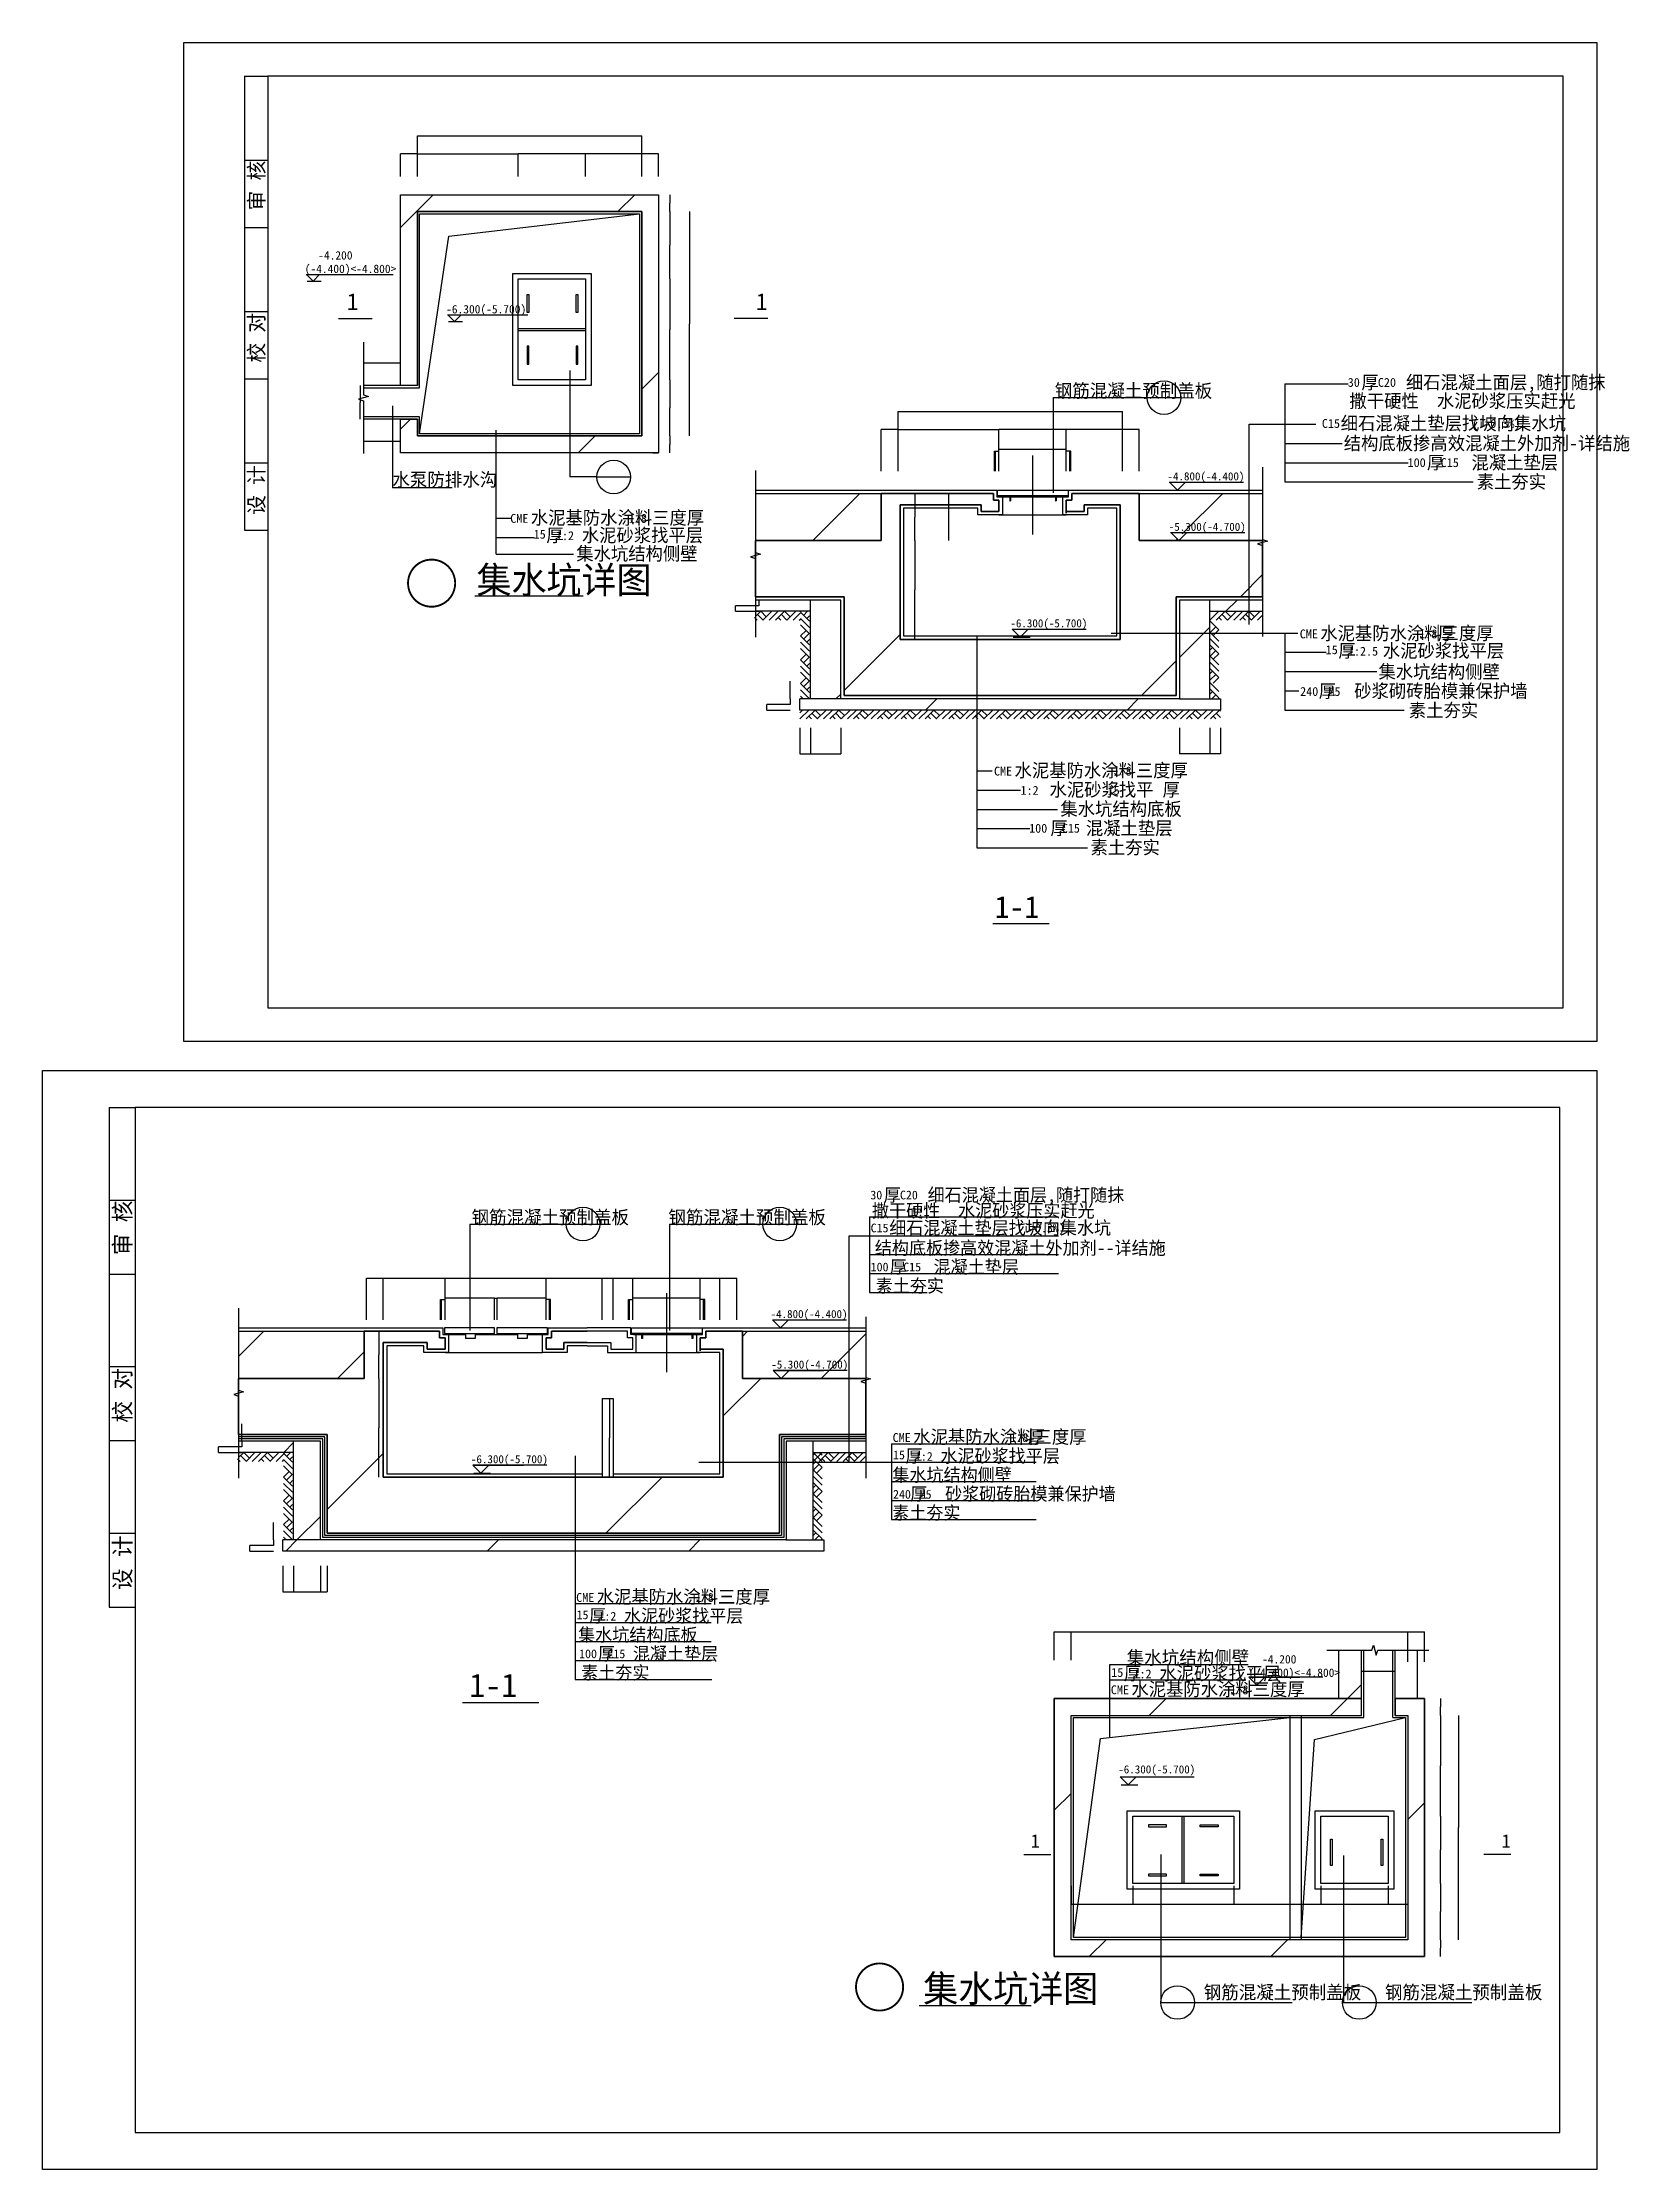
# Model space of a CAD drawing. Header units: metres. Extents: x -29254 to 67342, y -13190 to 112674.
# Drawn here: x -29254 to 17915, y 49438 to 112674 of the extents above; entities that cross this region are included whole.
import ezdxf

# ---------------------------------------------------------------- set-up
doc = ezdxf.new("R2010")
doc.units = ezdxf.units.M
for name, color, linetype in [('DIM', 140, 'Continuous'), ('OTHER', 7, 'Continuous'), ('PUB_DIM', 3, 'Continuous'), ('PUB_HATCH', 7, 'Continuous'), ('PUB_TEXT', 7, 'Continuous'), ('Q', 4, 'Continuous'), ('T1', 41, 'Continuous'), ('T2', 6, 'Continuous'), ('TK', 143, 'Continuous')]:
    doc.layers.add(name, color=color, linetype=linetype)
doc.dimstyles.get("Standard").update_dxf_attribs({"dimtxt": 2.5, "dimasz": 2.5, "dimexe": 1.25, "dimexo": 0.625, "dimtad": 1, "dimcen": 2.5, "dimazin": 3, "dimtfac": 1, "dimtmove": 0, "dimatfit": 3})
pattern_1 = [(45, (0, 0), (-2994.92, 2994.92), [])]
pattern_2 = [(45, (0, 0), (-4492.37, 4492.37), [])]
pattern_3 = [(45, (0, 0), (-1796.95, 1796.95), [])]
pattern_4 = [(45, (0, 0), (-1497.458, 1497.458), [])]
pattern_5 = [(45, (0, 0), (-2246.19, 2246.19), [])]

msp = doc.modelspace()

# ---------------------------------------------------------------- texts
at = {"layer": 'PUB_DIM'}
for height, p in [(500.25, (-20205.94, 104719.4)), (500.25, (-8047.59, 104719.4)), (400.2, (117.72, 59002.77)), (400.2, (14111.1, 59002.77))]:
    msp.add_text('1', height=height, dxfattribs=at).set_placement(p)
at = {"layer": 'T1'}
for s, height, p in [('-4.200', 250, (-21060.09, 106221.75)), ('(-4.400)<-4.800>', 250, (-21460.09, 105821.75)), ('-6.300(-5.700)', 250, (-17258.19, 104621.15)), ('30', 264.13, (9542.58, 102436.93)), ('C20', 264.13, (10437.05, 102436.93)), ('1:1', 264.13, (10788.21, 101854.92)), ('C15', 264.13, (8772.74, 101217.73)), ('(i=0.3%)', 264.13, (13240.98, 101217.73)), ('-4.800(-4.400)', 240.12, (4183.64, 99657.36)), ('100', 264.13, (11321.02, 100052.65)), ('C15', 264.13, (12304.56, 100052.65)), ('CME', 264.13, (-15350.88, 98394.7)), ('1.8', 264.13, (-11828.97, 98394.7)), ('15', 264.13, (-14655.39, 97924.18)), ('1:2 ', 264.13, (-13995.06, 97880.15)), ('-5.300(-4.700)', 240.12, (4222.75, 98156.61)), ('-6.300(-5.700)', 240.12, (-485.36, 95288.51)), ('CME', 264.13, (8114.88, 94959.74)), ('1.8', 264.13, (11664.88, 94959.74)), ('15', 264.13, (8885.96, 94489.21)), ('1:2.5', 264.13, (9546.29, 94445.19)), ('240', 264.13, (8126.84, 93248.86)), ('M5', 264.13, (8967.19, 93248.86)), ('CME', 264.13, (-972.78, 90881.24)), ('1.8', 264.13, (2577.22, 90881.24)), ('1:2', 264.13, (-185.86, 90308.95)), ('15', 264.13, (2404.39, 90308.95)), ('100', 264.13, (70.72, 89181.51)), ('C15', 264.13, (1042.23, 89181.51)), ('30', 260.13, (-4648.74, 78279.26)), ('C20', 260.13, (-3767.82, 78279.26)), ('1:1', 260.13, (-3421.98, 77783.44)), ('C15', 260.13, (-4638.74, 77299.64)), ('(i=0.3%)', 260.13, (-283.51, 77299.64)), ('100', 260.13, (-4638.67, 76139.29)), ('C15', 260.13, (-3670.04, 76139.29)), ('-4.800(-4.400)', 240.12, (-7613.32, 74750.42)), ('-5.300(-4.700)', 240.12, (-7592.38, 73249.28)), ('CME', 264.13, (-3985.07, 71066.45)), ('1.8', 264.13, (-488.92, 71066.45)), ('-6.300(-5.700)', 240.12, (-16520.17, 70434.93)), ('15', 260.13, (-3973.81, 70551.31)), ('1:2 ', 260.13, (-3323.49, 70507.96)), ('240', 260.13, (-3973.81, 69380.73)), ('M5', 260.13, (-3181.79, 69380.73)), ('CME', 264.13, (-13392.18, 66313.01)), ('1.8', 264.13, (-9842.18, 66313.01)), ('15', 260.13, (-13380.92, 65797.87)), ('1:2 ', 260.13, (-12730.6, 65754.51)), ('100', 260.13, (-13305.35, 64638.27)), ('C15', 260.13, (-12462.93, 64638.27)), ('-4.200', 250, (6995.33, 64482.31)), ('15', 264.13, (2511.78, 64082.21)), ('1:2 ', 264.13, (3172.11, 64038.19)), ('(-4.400)<-4.800>', 250, (6595.33, 64082.31)), ('CME', 264.13, (2499.83, 63566.75)), ('1.8', 264.13, (6049.83, 63566.75)), ('-6.300(-5.700)', 240.12, (2720.93, 61212.74))]:
    msp.add_text(s, height=height, dxfattribs=at).set_placement(p)
at = {"layer": 'T2'}
for s, height, p in [('钢筋混凝土预制盖板', 400, (834.75, 102120.95)), ('厚   细石混凝土面层,随打随抹', 396.2, (9947.61, 102374.56)), ('撒干硬性  水泥砂浆压实赶光', 396.2, (9591.8, 101821.05)), ('细石混凝土垫层找坡向集水坑', 396.2, (9332.67, 101155.37)), ('结构底板掺高效混凝土外加剂-详结施', 396.2, (9423.16, 100562.58)), ('水泵防排水沟', 400, (-18856.55, 99479.81)), ('厚   混凝土垫层', 396.2, (11895.22, 99990.29)), ('素土夯实', 396.2, (13377.35, 99418.01)), ('水泥基防水涂料三度厚', 396.2, (-14739.96, 98349.47)), ('厚  水泥砂浆找平层', 396.2, (-14278.81, 97828.95)), ('集水坑结构侧壁', 396.2, (-13389.47, 97282.09)), ('集水坑详图', 800, (-16354.34, 96293.65)), ('水泥基防水涂料三度厚', 396.2, (8725.8, 94914.51)), ('厚', 396.2, (12220.22, 94914.51)), ('厚   水泥砂浆找平层', 396.2, (9262.54, 94393.99)), ('集水坑结构侧壁', 396.2, (10456.88, 93769.94)), ('厚  砂浆砌砖胎模兼保护墙', 396.2, (8680.49, 93197.65)), ('素土夯实', 396.2, (11357.99, 92625.37)), ('水泥基防水涂料三度厚', 396.2, (-361.85, 90836.01)), ('水泥砂浆找平 厚', 396.2, (677.11, 90263.72)), ('集水坑结构底板', 396.2, (1001.52, 89691.44)), ('厚  混凝土垫层', 396.2, (703.54, 89119.15)), ('素土夯实', 396.2, (1897.11, 88546.87)), ('1-1', 650, (-955.16, 86648.42)), ('厚   细石混凝土面层,随打随抹', 390.2, (-4249.85, 78217.84)), ('钢筋混凝土预制盖板', 400, (-16501.39, 77548.17)), ('钢筋混凝土预制盖板', 400, (-10649.01, 77548.17)), ('撒干硬性  水泥砂浆压实赶光', 390.2, (-4600.26, 77750.09)), ('细石混凝土垫层找坡向集水坑', 390.2, (-4087.29, 77238.23)), ('结构底板掺高效混凝土外加剂--详结施', 390.2, (-4515.61, 76641.49)), ('厚   混凝土垫层', 390.2, (-4073.17, 76077.87)), ('素土夯实', 390.2, (-4489.23, 75514.26)), ('水泥基防水涂料三度厚', 396.2, (-3374.14, 71021.22)), ('厚  水泥砂浆找平层', 390.2, (-3602.94, 70457.53)), ('厚', 396.2, (27.51, 71021.22)), ('集水坑结构侧壁', 390.2, (-3993.13, 69893.91)), ('厚  砂浆砌砖胎模兼保护墙', 390.2, (-3464.15, 69330.3)), ('素土夯实', 390.2, (-3997.15, 68766.68)), ('水泥基防水涂料三度厚', 396.2, (-12781.26, 66267.78)), ('厚  水泥砂浆找平层', 390.2, (-13010.05, 65704.09)), ('集水坑结构底板', 390.2, (-13334.31, 65140.47)), ('厚  混凝土垫层', 390.2, (-12746.68, 64576.86)), ('集水坑结构侧壁', 400, (2972.33, 64454.04)), ('1-1', 700.35, (-16572.82, 63480.75)), ('素土夯实', 390.2, (-13242.61, 64013.24)), ('厚  水泥砂浆找平层', 396.2, (2888.36, 63986.98)), ('水泥基防水涂料三度厚', 396.2, (3110.75, 63521.52)), ('集水坑详图', 800, (-3075.62, 54414.58)), ('钢筋混凝土预制盖板', 400, (5263.13, 54506.54)), ('钢筋混凝土预制盖板', 400, (10646.91, 54506.54))]:
    msp.add_text(s, height=height, dxfattribs=at).set_placement(p)
at = {"layer": 'TK'}
for s, height, p in [('审 核', 450, (-22669.88, 107684.89)), ('校 对', 450, (-22669.88, 103159.85)), ('设 计', 450, (-22669.88, 98634.81)), ('审 核', 495, (-26631.5, 76619.42)), ('校 对', 495, (-26631.5, 71641.87)), ('设 计', 495, (-26631.5, 66664.33))]:
    msp.add_text(s, height=height, rotation=90, dxfattribs=at).set_placement(p)

# ---------------------------------------------------------------- blocks, each defined once
blk = doc.blocks.new('_INDEX1')
blk.add_lwpolyline([(-0.5, 0, 0.04, 0.04, 1), (0.5, 0, 0.04, 0.04, 1)], format="xyseb", close=True)
blk = doc.blocks.new('BG')
at = {"layer": 'T2'}
for p, q in [((-450, 450), (2400, 450)), ((-450, 450), (0, 0)), ((-400, 0), (550, 0)), ((450, 450), (0, 0))]:
    blk.add_line(p, q, dxfattribs=at)
blk = doc.blocks.new('_INDEX')
blk.add_line((-0.5, 0), (0.5, 0))
blk.add_circle((0, 0), 0.5)
blk = doc.blocks.new('*D1')
for p, q in [((1320.01, 65246.42), (1320.01, 65421.42)), ((1320.26, 65421.42), (6320.51, 65421.42)), ((6324.51, 65421.42), (11324.76, 65421.42)), ((11325.01, 65246.42), (11325.01, 65421.42))]:
    blk.add_line(p, q)
at = {"layer": 'Defpoints'}
for p in [(1320.01, 65421.42), (1320.01, 65246.42), (11325.01, 65246.42)]:
    blk.add_point(p, dxfattribs=at)
at = {"layer": 'DIM', "insert": (6322.51, 65421.42), "char_height": 1, "attachment_point": 5}
blk.add_mtext('3000', dxfattribs=at)
blk = doc.blocks.new('*D2')
for p, q in [((8740.38, 57866.81), (8740.38, 57324.61)), ((10741.38, 57866.81), (10741.38, 57324.61)), ((8740.63, 57324.61), (9739.38, 57324.61)), ((9742.38, 57324.61), (10741.13, 57324.61))]:
    blk.add_line(p, q)
at = {"layer": 'Defpoints'}
for p in [(8740.38, 57866.81), (10741.38, 57866.81), (8740.38, 57324.61)]:
    blk.add_point(p, dxfattribs=at)
at = {"layer": 'DIM', "insert": (9740.88, 57324.61), "char_height": 1, "attachment_point": 5}
blk.add_mtext('600', dxfattribs=at)
blk = doc.blocks.new('*D3')
for p, q in [((174.4, 100570.26), (-824.85, 100570.26)), ((-824.6, 99928.36), (-824.6, 100570.26)), ((1176.65, 100570.26), (177.4, 100570.26)), ((1176.4, 99928.36), (1176.4, 100570.26))]:
    blk.add_line(p, q)
at = {"layer": 'Defpoints'}
for p in [(1176.4, 100570.26), (-824.6, 99928.36), (1176.4, 99928.36)]:
    blk.add_point(p, dxfattribs=at)
at = {"layer": 'DIM', "insert": (175.9, 100570.26), "char_height": 1, "attachment_point": 5}
blk.add_mtext('600', dxfattribs=at)
blk = doc.blocks.new('*D4')
for p, q in [((174.4, 101170.56), (-824.85, 101170.56)), ((-824.6, 99928.36), (-824.6, 101170.56)), ((1176.65, 101170.56), (177.4, 101170.56)), ((1176.4, 99928.36), (1176.4, 101170.56))]:
    blk.add_line(p, q)
at = {"layer": 'Defpoints'}
for p in [(1176.4, 101170.56), (-824.6, 99928.36), (1176.4, 99928.36)]:
    blk.add_point(p, dxfattribs=at)
at = {"layer": 'DIM', "insert": (175.9, 101170.56), "char_height": 1, "attachment_point": 5}
blk.add_mtext('600', dxfattribs=at)
blk = doc.blocks.new('*D5')
for p, q in [((-3826.1, 100995.56), (-3826.1, 101704.16)), ((-3825.85, 101704.16), (-493.1, 101704.16)), ((-489.1, 101704.16), (2843.65, 101704.16)), ((2843.9, 100995.56), (2843.9, 101704.16))]:
    blk.add_line(p, q)
at = {"layer": 'Defpoints'}
for p in [(-3826.1, 101704.16), (-3826.1, 100995.56), (2843.9, 100995.56)]:
    blk.add_point(p, dxfattribs=at)
at = {"layer": 'DIM', "insert": (-491.1, 101704.16), "char_height": 1, "attachment_point": 5}
blk.add_mtext('2000', dxfattribs=at)
blk = doc.blocks.new('*D17')
for p, q in [((-8312.205, 95930.76), (-8661.13, 95930.76)), ((-8660.88, 95764.01), (-8660.88, 95930.76)), ((-7960.28, 95930.76), (-8309.205, 95930.76)), ((-7960.53, 96097.51), (-7960.53, 95930.76))]:
    blk.add_line(p, q)
at = {"layer": 'Defpoints'}
for p in [(-8660.88, 95764.01), (-7960.53, 96097.51), (-7960.53, 95930.76)]:
    blk.add_point(p, dxfattribs=at)
at = {"layer": 'DIM', "insert": (-8310.705, 95930.76), "char_height": 1, "attachment_point": 5}
blk.add_mtext('100', dxfattribs=at)
blk = doc.blocks.new('*D18')
for p, q in [((-7027.95, 93682.8), (-7028.2, 93682.8)), ((-7027.7, 93362.81), (-7027.7, 93682.8)), ((-7027.7, 93162.71), (-7027.7, 93682.8)), ((-7027.7, 93682.8), (-7027.7, 93682.8)), ((-7027.45, 93682.8), (-7027.2, 93682.8))]:
    blk.add_line(p, q)
at = {"layer": 'Defpoints'}
for p in [(-7027.7, 93682.8), (-7027.7, 93362.81), (-7027.7, 93162.71)]:
    blk.add_point(p, dxfattribs=at)
at = {"layer": 'DIM', "insert": (-7027.7, 93683.925), "char_height": 1, "attachment_point": 5}
blk.add_mtext('15', dxfattribs=at)
blk = doc.blocks.new('*D19')
for p, q in [((-7379.375, 92995.96), (-7728.3, 92995.96)), ((-7728.05, 92829.21), (-7728.05, 92995.96)), ((-7027.45, 92995.96), (-7376.375, 92995.96)), ((-7027.7, 93162.71), (-7027.7, 92995.96))]:
    blk.add_line(p, q)
at = {"layer": 'Defpoints'}
for p in [(-7027.7, 93162.71), (-7027.7, 92995.96), (-7728.05, 92829.21)]:
    blk.add_point(p, dxfattribs=at)
at = {"layer": 'DIM', "insert": (-7377.875, 92995.96), "char_height": 1, "attachment_point": 5}
blk.add_mtext('100', dxfattribs=at)
blk = doc.blocks.new('*D20')
for p, q in [((-6745.53, 92295.66), (-6745.53, 91523.35)), ((-6427.4, 92295.66), (-6427.4, 91523.35)), ((-6745.28, 91523.35), (-6587.965, 91523.35)), ((-6584.965, 91523.35), (-6427.65, 91523.35))]:
    blk.add_line(p, q)
at = {"layer": 'Defpoints'}
for p in [(-6745.53, 92295.66), (-6427.4, 92295.66), (-6745.53, 91523.35)]:
    blk.add_point(p, dxfattribs=at)
at = {"layer": 'DIM', "insert": (-6586.465, 91523.35), "char_height": 1, "attachment_point": 5}
blk.add_mtext('100', dxfattribs=at)
blk = doc.blocks.new('*D21')
for p, q in [((-6427.4, 92295.66), (-6427.4, 91523.35)), ((-5527, 92295.66), (-5527, 91523.35)), ((-6427.15, 91523.35), (-5978.7, 91523.35)), ((-5975.7, 91523.35), (-5527.25, 91523.35))]:
    blk.add_line(p, q)
at = {"layer": 'Defpoints'}
for p in [(-6427.4, 92295.66), (-5527, 92295.66), (-6427.4, 91523.35)]:
    blk.add_point(p, dxfattribs=at)
at = {"layer": 'DIM', "insert": (-5977.2, 91523.35), "char_height": 1, "attachment_point": 5}
blk.add_mtext('240', dxfattribs=at)
blk = doc.blocks.new('*D22')
for p, q in [((-3325.85, 97865.11), (-3325.85, 96397.71)), ((-3326.1, 96397.71), (-3326.35, 96397.71)), ((-3325.85, 94930.31), (-3325.85, 96397.71)), ((-3325.85, 96397.71), (-3325.85, 96397.71)), ((-3325.6, 96397.71), (-3325.35, 96397.71))]:
    blk.add_line(p, q)
at = {"layer": 'Defpoints'}
for p in [(-3325.85, 97865.11), (-3325.85, 96397.71), (-3325.85, 94930.31)]:
    blk.add_point(p, dxfattribs=at)
at = {"layer": 'DIM', "insert": (-3325.85, 96398.835), "char_height": 1, "attachment_point": 5}
blk.add_mtext('1000', dxfattribs=at)
blk = doc.blocks.new('*D23')
for p, q in [((-3826.1, 99928.36), (-3826.1, 101170.56)), ((-3825.85, 101170.56), (-2326.85, 101170.56)), ((-2323.85, 101170.56), (-824.85, 101170.56)), ((-824.6, 99928.36), (-824.6, 101170.56))]:
    blk.add_line(p, q)
at = {"layer": 'Defpoints'}
for p in [(-3826.1, 101170.56), (-3826.1, 99928.36), (-824.6, 99928.36)]:
    blk.add_point(p, dxfattribs=at)
at = {"layer": 'DIM', "insert": (-2325.35, 101170.56), "char_height": 1, "attachment_point": 5}
blk.add_mtext('900', dxfattribs=at)
blk = doc.blocks.new('*D24')
for p, q in [((-3325.85, 99265.81), (-3325.85, 98565.46)), ((-3326.1, 98565.46), (-3326.35, 98565.46)), ((-3325.85, 97865.11), (-3325.85, 98565.46)), ((-3325.85, 98565.46), (-3325.85, 98565.46)), ((-3325.6, 98565.46), (-3325.35, 98565.46))]:
    blk.add_line(p, q)
at = {"layer": 'Defpoints'}
for p in [(-3325.85, 99265.81), (-3325.85, 98565.46), (-3325.85, 97865.11)]:
    blk.add_point(p, dxfattribs=at)
at = {"layer": 'DIM', "insert": (-3325.85, 98566.585), "char_height": 1, "attachment_point": 5}
blk.add_mtext('500(300)', dxfattribs=at)
blk = doc.blocks.new('*D25')
for p, q in [((-4077.725, 101170.56), (-4326.6, 101170.56)), ((-4326.35, 99928.36), (-4326.35, 101170.56)), ((-3825.85, 101170.56), (-4074.725, 101170.56)), ((-3826.1, 100023.11), (-3826.1, 101170.56))]:
    blk.add_line(p, q)
at = {"layer": 'Defpoints'}
for p in [(-3826.1, 101170.56), (-4326.35, 99928.36), (-3826.1, 100023.11)]:
    blk.add_point(p, dxfattribs=at)
at = {"layer": 'DIM', "insert": (-4076.225, 101170.56), "char_height": 1, "attachment_point": 5}
blk.add_mtext('150', dxfattribs=at)
blk = doc.blocks.new('*D26')
for p, q in [((-924.65, 99928.36), (-924.65, 100528.66)), ((-924.4, 100528.66), (-875.625, 100528.66)), ((-873.625, 100528.66), (-824.85, 100528.66)), ((-824.6, 99928.36), (-824.6, 100528.66))]:
    blk.add_line(p, q)
at = {"layer": 'Defpoints'}
for p in [(-924.65, 100528.66), (-924.65, 99928.36), (-824.6, 99928.36)]:
    blk.add_point(p, dxfattribs=at)
at = {"layer": 'DIM', "insert": (-874.625, 100528.66), "char_height": 1, "attachment_point": 5}
blk.add_mtext('60', dxfattribs=at)
blk = doc.blocks.new('*D27')
for p, q in [((-958, 99928.36), (-958, 100528.66)), ((-957.75, 100528.66), (-941.825, 100528.66)), ((-940.825, 100528.66), (-924.9, 100528.66)), ((-924.65, 99928.36), (-924.65, 100528.66))]:
    blk.add_line(p, q)
at = {"layer": 'Defpoints'}
for p in [(-958, 100528.66), (-958, 99928.36), (-924.65, 99928.36)]:
    blk.add_point(p, dxfattribs=at)
at = {"layer": 'DIM', "insert": (-941.325, 100528.66), "char_height": 1, "attachment_point": 5}
blk.add_mtext('5', dxfattribs=at)
blk = doc.blocks.new('*D36')
for p, q in [((4544.8, 92295.66), (4544.8, 91523.35)), ((5445.2, 92295.66), (5445.2, 91523.35)), ((4993.5, 91523.35), (4544.55, 91523.35)), ((5445.45, 91523.35), (4996.5, 91523.35))]:
    blk.add_line(p, q)
at = {"layer": 'Defpoints'}
for p in [(4544.8, 92295.66), (5445.2, 92295.66), (5445.2, 91523.35)]:
    blk.add_point(p, dxfattribs=at)
at = {"layer": 'DIM', "insert": (4995, 91523.35), "char_height": 1, "attachment_point": 5}
blk.add_mtext('240', dxfattribs=at)
blk = doc.blocks.new('*D37')
for p, q in [((5445.2, 92295.66), (5445.2, 91523.35)), ((5763.32, 92295.66), (5763.32, 91523.35)), ((5602.76, 91523.35), (5444.95, 91523.35)), ((5763.57, 91523.35), (5605.76, 91523.35))]:
    blk.add_line(p, q)
at = {"layer": 'Defpoints'}
for p in [(5445.2, 92295.66), (5763.32, 92295.66), (5763.32, 91523.35)]:
    blk.add_point(p, dxfattribs=at)
at = {"layer": 'DIM', "insert": (5604.26, 91523.35), "char_height": 1, "attachment_point": 5}
blk.add_mtext('100', dxfattribs=at)
blk = doc.blocks.new('*D38')
for p, q in [((2008.65, 101170.56), (1176.15, 101170.56)), ((1176.4, 99928.36), (1176.4, 101170.56)), ((2844.15, 101170.56), (2011.65, 101170.56)), ((2843.9, 99928.36), (2843.9, 101170.56))]:
    blk.add_line(p, q)
at = {"layer": 'Defpoints'}
for p in [(2843.9, 101170.56), (1176.4, 99928.36), (2843.9, 99928.36)]:
    blk.add_point(p, dxfattribs=at)
at = {"layer": 'DIM', "insert": (2010.15, 101170.56), "char_height": 1, "attachment_point": 5}
blk.add_mtext('500', dxfattribs=at)
blk = doc.blocks.new('*D39')
for p, q in [((1292.625, 100528.66), (1276.2, 100528.66)), ((1276.45, 99928.36), (1276.45, 100528.66)), ((1310.05, 100528.66), (1293.625, 100528.66)), ((1309.8, 99928.36), (1309.8, 100528.66))]:
    blk.add_line(p, q)
at = {"layer": 'Defpoints'}
for p in [(1276.45, 99928.36), (1309.8, 100528.66), (1309.8, 99928.36)]:
    blk.add_point(p, dxfattribs=at)
at = {"layer": 'DIM', "insert": (1293.125, 100528.66), "char_height": 1, "attachment_point": 5}
blk.add_mtext('5', dxfattribs=at)
blk = doc.blocks.new('*D40')
for p, q in [((1225.425, 100528.66), (1176.15, 100528.66)), ((1176.4, 99928.36), (1176.4, 100528.66)), ((1276.7, 100528.66), (1227.425, 100528.66)), ((1276.45, 99928.36), (1276.45, 100528.66))]:
    blk.add_line(p, q)
at = {"layer": 'Defpoints'}
for p in [(1176.4, 99928.36), (1276.45, 100528.66), (1276.45, 99928.36)]:
    blk.add_point(p, dxfattribs=at)
at = {"layer": 'DIM', "insert": (1226.425, 100528.66), "char_height": 1, "attachment_point": 5}
blk.add_mtext('60', dxfattribs=at)
blk = doc.blocks.new('*D41')
for p, q in [((3092.525, 101170.56), (2843.65, 101170.56)), ((2843.9, 100023.11), (2843.9, 101170.56)), ((3344.4, 101170.56), (3095.525, 101170.56)), ((3344.15, 99928.36), (3344.15, 101170.56))]:
    blk.add_line(p, q)
at = {"layer": 'Defpoints'}
for p in [(3344.15, 101170.56), (2843.9, 100023.11), (3344.15, 99928.36)]:
    blk.add_point(p, dxfattribs=at)
at = {"layer": 'DIM', "insert": (3094.025, 101170.56), "char_height": 1, "attachment_point": 5}
blk.add_mtext('150', dxfattribs=at)
blk = doc.blocks.new('*D42')
for p, q in [((-18113.39, 109189.71), (-18113.39, 109898.31)), ((-18113.14, 109898.31), (-14780.39, 109898.31)), ((-14776.39, 109898.31), (-11443.64, 109898.31)), ((-11443.39, 109189.71), (-11443.39, 109898.31))]:
    blk.add_line(p, q)
at = {"layer": 'Defpoints'}
for p in [(-18113.39, 109898.31), (-18113.39, 109189.71), (-11443.39, 109189.71)]:
    blk.add_point(p, dxfattribs=at)
at = {"layer": 'DIM', "insert": (-14778.39, 109898.31), "char_height": 1, "attachment_point": 5}
blk.add_mtext('2000', dxfattribs=at)
blk = doc.blocks.new('*D43')
for p, q in [((-18113.39, 108689.46), (-18113.39, 109364.71)), ((-18113.14, 109364.71), (-16614.14, 109364.71)), ((-16611.14, 109364.71), (-15112.14, 109364.71)), ((-15111.89, 108689.46), (-15111.89, 109364.71))]:
    blk.add_line(p, q)
at = {"layer": 'Defpoints'}
for p in [(-18113.39, 109364.71), (-18113.39, 108689.46), (-15111.89, 108689.46)]:
    blk.add_point(p, dxfattribs=at)
at = {"layer": 'DIM', "insert": (-16612.64, 109364.71), "char_height": 1, "attachment_point": 5}
blk.add_mtext('900', dxfattribs=at)
blk = doc.blocks.new('*D44')
for p, q in [((-19814.24, 102477.3), (-19814.24, 101977.05)), ((-19814.49, 101977.05), (-19814.74, 101977.05)), ((-19814.24, 101476.8), (-19814.24, 101977.05)), ((-19814.24, 101977.05), (-19814.24, 101977.05)), ((-19813.99, 101977.05), (-19813.74, 101977.05))]:
    blk.add_line(p, q)
at = {"layer": 'Defpoints'}
for p in [(-19814.24, 102477.3), (-19814.24, 101977.05), (-19814.24, 101476.8)]:
    blk.add_point(p, dxfattribs=at)
at = {"layer": 'DIM', "insert": (-19814.24, 101978.175), "char_height": 1, "attachment_point": 5}
blk.add_mtext('300', dxfattribs=at)
blk = doc.blocks.new('*D45')
for p, q in [((-18365.015, 109364.71), (-18613.89, 109364.71)), ((-18613.64, 108689.46), (-18613.64, 109364.71)), ((-18113.14, 109364.71), (-18362.015, 109364.71)), ((-18113.39, 108784.2), (-18113.39, 109364.71))]:
    blk.add_line(p, q)
at = {"layer": 'Defpoints'}
for p in [(-18113.39, 109364.71), (-18113.39, 108784.2), (-18613.64, 108689.46)]:
    blk.add_point(p, dxfattribs=at)
at = {"layer": 'DIM', "insert": (-18363.515, 109364.71), "char_height": 1, "attachment_point": 5}
blk.add_mtext('150', dxfattribs=at)
blk = doc.blocks.new('*D46')
for p, q in [((-14112.89, 109364.71), (-15112.14, 109364.71)), ((-15111.89, 108689.46), (-15111.89, 109364.71)), ((-13110.64, 109364.71), (-14109.89, 109364.71)), ((-13110.89, 108689.46), (-13110.89, 109364.71))]:
    blk.add_line(p, q)
at = {"layer": 'Defpoints'}
for p in [(-13110.89, 109364.71), (-15111.89, 108689.46), (-13110.89, 108689.46)]:
    blk.add_point(p, dxfattribs=at)
at = {"layer": 'DIM', "insert": (-14111.39, 109364.71), "char_height": 1, "attachment_point": 5}
blk.add_mtext('600', dxfattribs=at)
blk = doc.blocks.new('*D47')
for p, q in [((-11194.765, 109364.71), (-11443.64, 109364.71)), ((-11443.39, 108784.2), (-11443.39, 109364.71)), ((-10942.89, 109364.71), (-11191.765, 109364.71)), ((-10943.14, 108689.46), (-10943.14, 109364.71))]:
    blk.add_line(p, q)
at = {"layer": 'Defpoints'}
for p in [(-11443.39, 108784.2), (-10943.14, 109364.71), (-10943.14, 108689.46)]:
    blk.add_point(p, dxfattribs=at)
at = {"layer": 'DIM', "insert": (-11193.265, 109364.71), "char_height": 1, "attachment_point": 5}
blk.add_mtext('150', dxfattribs=at)
blk = doc.blocks.new('*D48')
for p, q in [((-12278.64, 109364.71), (-13111.14, 109364.71)), ((-13110.89, 108689.46), (-13110.89, 109364.71)), ((-11443.14, 109364.71), (-12275.64, 109364.71)), ((-11443.39, 108689.46), (-11443.39, 109364.71))]:
    blk.add_line(p, q)
at = {"layer": 'Defpoints'}
for p in [(-11443.39, 109364.71), (-13110.89, 108689.46), (-11443.39, 108689.46)]:
    blk.add_point(p, dxfattribs=at)
at = {"layer": 'DIM', "insert": (-12277.14, 109364.71), "char_height": 1, "attachment_point": 5}
blk.add_mtext('500', dxfattribs=at)
blk = doc.blocks.new('*D49')
for p, q in [((3154.26, 57866.81), (3154.26, 57324.61)), ((6155.76, 57866.81), (6155.76, 57324.61)), ((3154.51, 57324.61), (4653.51, 57324.61)), ((4656.51, 57324.61), (6155.51, 57324.61))]:
    blk.add_line(p, q)
at = {"layer": 'Defpoints'}
for p in [(3154.26, 57866.81), (6155.76, 57866.81), (3154.26, 57324.61)]:
    blk.add_point(p, dxfattribs=at)
at = {"layer": 'DIM', "insert": (4655.01, 57324.61), "char_height": 1, "attachment_point": 5}
blk.add_mtext('900', dxfattribs=at)
blk = doc.blocks.new('*D50')
for p, q in [((-10024.11, 107646.55), (-10024.11, 104311.55)), ((-10024.36, 104311.55), (-10024.61, 104311.55)), ((-10024.11, 100976.55), (-10024.11, 104311.55)), ((-10024.11, 104311.55), (-10024.11, 104311.55)), ((-10023.86, 104311.55), (-10023.61, 104311.55))]:
    blk.add_line(p, q)
at = {"layer": 'Defpoints'}
for p in [(-10024.11, 107646.55), (-10024.11, 104311.55), (-10024.11, 100976.55)]:
    blk.add_point(p, dxfattribs=at)
at = {"layer": 'DIM', "insert": (-10024.11, 104312.675), "char_height": 1, "attachment_point": 5}
blk.add_mtext('2000', dxfattribs=at)
blk = doc.blocks.new('*D51')
for p, q in [((-10609.64, 105645.55), (-10609.64, 104144.8)), ((-10609.89, 104144.8), (-10610.14, 104144.8)), ((-10609.64, 102644.05), (-10609.64, 104144.8)), ((-10609.64, 104144.8), (-10609.64, 104144.8)), ((-10609.39, 104144.8), (-10609.14, 104144.8))]:
    blk.add_line(p, q)
at = {"layer": 'Defpoints'}
for p in [(-10609.64, 105645.55), (-10609.64, 104144.8), (-10609.64, 102644.05)]:
    blk.add_point(p, dxfattribs=at)
at = {"layer": 'DIM', "insert": (-10609.64, 104145.925), "char_height": 1, "attachment_point": 5}
blk.add_mtext('900', dxfattribs=at)
blk = doc.blocks.new('*D52')
for p, q in [((-10609.64, 102644.05), (-10609.64, 101810.3)), ((-10609.89, 101810.3), (-10610.14, 101810.3)), ((-10609.64, 100976.55), (-10609.64, 101810.3)), ((-10609.64, 101810.3), (-10609.64, 101810.3)), ((-10609.39, 101810.3), (-10609.14, 101810.3))]:
    blk.add_line(p, q)
at = {"layer": 'Defpoints'}
for p in [(-10609.64, 102644.05), (-10609.64, 101810.3), (-10609.64, 100976.55)]:
    blk.add_point(p, dxfattribs=at)
at = {"layer": 'DIM', "insert": (-10609.64, 101811.425), "char_height": 1, "attachment_point": 5}
blk.add_mtext('500', dxfattribs=at)
blk = doc.blocks.new('*D53')
for p, q in [((-10609.89, 100726.42), (-10610.14, 100726.42)), ((-10609.64, 100976.55), (-10609.64, 100726.42)), ((-10609.64, 100476.3), (-10609.64, 100726.42)), ((-10609.64, 100726.42), (-10609.64, 100726.42)), ((-10609.39, 100726.42), (-10609.14, 100726.42))]:
    blk.add_line(p, q)
at = {"layer": 'Defpoints'}
for p in [(-10609.64, 100976.55), (-10609.64, 100726.42), (-10609.64, 100476.3)]:
    blk.add_point(p, dxfattribs=at)
at = {"layer": 'DIM', "insert": (-10609.64, 100727.545), "char_height": 1, "attachment_point": 5}
blk.add_mtext('150', dxfattribs=at)
blk = doc.blocks.new('*D54')
for p, q in [((1320.01, 57866.81), (1320.01, 57324.61)), ((3154.26, 57866.81), (3154.26, 57324.61)), ((1320.26, 57324.61), (2235.635, 57324.61)), ((2238.635, 57324.61), (3154.01, 57324.61))]:
    blk.add_line(p, q)
at = {"layer": 'Defpoints'}
for p in [(1320.01, 57866.81), (3154.26, 57866.81), (1320.01, 57324.61)]:
    blk.add_point(p, dxfattribs=at)
at = {"layer": 'DIM', "insert": (2237.135, 57324.61), "char_height": 1, "attachment_point": 5}
blk.add_mtext('550', dxfattribs=at)
blk = doc.blocks.new('*D55')
for p, q in [((-10609.64, 108146.8), (-10609.64, 107896.67)), ((-10609.89, 107896.67), (-10610.14, 107896.67)), ((-10609.64, 107646.55), (-10609.64, 107896.67)), ((-10609.64, 107896.67), (-10609.64, 107896.67)), ((-10609.39, 107896.67), (-10609.14, 107896.67))]:
    blk.add_line(p, q)
at = {"layer": 'Defpoints'}
for p in [(-10609.64, 108146.8), (-10609.64, 107896.67), (-10609.64, 107646.55)]:
    blk.add_point(p, dxfattribs=at)
at = {"layer": 'DIM', "insert": (-10609.64, 107897.795), "char_height": 1, "attachment_point": 5}
blk.add_mtext('150', dxfattribs=at)
blk = doc.blocks.new('*D56')
for p, q in [((-10609.64, 107646.55), (-10609.64, 106646.05)), ((-10609.89, 106646.05), (-10610.14, 106646.05)), ((-10609.64, 105645.55), (-10609.64, 106646.05)), ((-10609.64, 106646.05), (-10609.64, 106646.05)), ((-10609.39, 106646.05), (-10609.14, 106646.05))]:
    blk.add_line(p, q)
at = {"layer": 'Defpoints'}
for p in [(-10609.64, 107646.55), (-10609.64, 106646.05), (-10609.64, 105645.55)]:
    blk.add_point(p, dxfattribs=at)
at = {"layer": 'DIM', "insert": (-10609.64, 106647.175), "char_height": 1, "attachment_point": 5}
blk.add_mtext('600', dxfattribs=at)
blk = doc.blocks.new('*D57')
for p, q in [((819.76, 64579.22), (819.76, 65421.42)), ((820.01, 65421.42), (1068.385, 65421.42)), ((1071.385, 65421.42), (1319.76, 65421.42)), ((1320.01, 64579.22), (1320.01, 65421.42))]:
    blk.add_line(p, q)
at = {"layer": 'Defpoints'}
for p in [(819.76, 65421.42), (819.76, 64579.22), (1320.01, 64579.22)]:
    blk.add_point(p, dxfattribs=at)
at = {"layer": 'DIM', "insert": (1069.885, 65421.42), "char_height": 1, "attachment_point": 5}
blk.add_mtext('150', dxfattribs=at)
blk = doc.blocks.new('*D58')
for p, q in [((6155.76, 57866.81), (6155.76, 57324.61)), ((7823.26, 57866.81), (7823.26, 57324.61)), ((6156.01, 57324.61), (6988.01, 57324.61)), ((6991.01, 57324.61), (7823.01, 57324.61))]:
    blk.add_line(p, q)
at = {"layer": 'Defpoints'}
for p in [(6155.76, 57866.81), (7823.26, 57866.81), (6155.76, 57324.61)]:
    blk.add_point(p, dxfattribs=at)
at = {"layer": 'DIM', "insert": (6989.51, 57324.61), "char_height": 1, "attachment_point": 5}
blk.add_mtext('500', dxfattribs=at)
blk = doc.blocks.new('*D59')
for p, q in [((8156.76, 57866.81), (8156.76, 57324.61)), ((8740.38, 57866.81), (8740.38, 57324.61)), ((8157.01, 57324.61), (8447.07, 57324.61)), ((8450.07, 57324.61), (8740.13, 57324.61))]:
    blk.add_line(p, q)
at = {"layer": 'Defpoints'}
for p in [(8156.76, 57866.81), (8740.38, 57866.81), (8156.76, 57324.61)]:
    blk.add_point(p, dxfattribs=at)
at = {"layer": 'DIM', "insert": (8448.57, 57324.61), "char_height": 1, "attachment_point": 5}
blk.add_mtext('175', dxfattribs=at)
blk = doc.blocks.new('*D60')
for p, q in [((7823.26, 57866.81), (7823.26, 57324.61)), ((8156.76, 57866.81), (8156.76, 57324.61)), ((7823.51, 57324.61), (7988.51, 57324.61)), ((7991.51, 57324.61), (8156.51, 57324.61))]:
    blk.add_line(p, q)
at = {"layer": 'Defpoints'}
for p in [(7823.26, 57866.81), (8156.76, 57866.81), (7823.26, 57324.61)]:
    blk.add_point(p, dxfattribs=at)
at = {"layer": 'DIM', "insert": (7990.01, 57324.61), "char_height": 1, "attachment_point": 5}
blk.add_mtext('100', dxfattribs=at)
blk = doc.blocks.new('*D67')
for p, q in [((-14289.06, 74699.86), (-14289.06, 75942.06)), ((-14288.81, 75942.06), (-13456.81, 75942.06)), ((-13453.81, 75942.06), (-12621.81, 75942.06)), ((-12621.56, 74699.86), (-12621.56, 75942.06))]:
    blk.add_line(p, q)
at = {"layer": 'Defpoints'}
for p in [(-14289.06, 75942.06), (-14289.06, 74699.86), (-12621.56, 74699.86)]:
    blk.add_point(p, dxfattribs=at)
at = {"layer": 'DIM', "insert": (-13455.31, 75942.06), "char_height": 1, "attachment_point": 5}
blk.add_mtext('500', dxfattribs=at)
blk = doc.blocks.new('*D71')
for p, q in [((-19625.06, 74699.86), (-19625.06, 75942.06)), ((-19624.81, 75942.06), (-19376.435, 75942.06)), ((-19373.435, 75942.06), (-19125.06, 75942.06)), ((-19124.81, 74699.86), (-19124.81, 75942.06))]:
    blk.add_line(p, q)
at = {"layer": 'Defpoints'}
for p in [(-19625.06, 75942.06), (-19625.06, 74699.86), (-19124.81, 74699.86)]:
    blk.add_point(p, dxfattribs=at)
at = {"layer": 'DIM', "insert": (-19374.935, 75942.06), "char_height": 1, "attachment_point": 5}
blk.add_mtext('150', dxfattribs=at)
blk = doc.blocks.new('*D72')
for p, q in [((-23326.19, 71610.66), (-23326.44, 71610.66)), ((-23325.94, 71290.67), (-23325.94, 71610.66)), ((-23325.94, 71090.57), (-23325.94, 71610.66)), ((-23325.94, 71610.66), (-23325.94, 71610.66)), ((-23325.69, 71610.66), (-23325.44, 71610.66))]:
    blk.add_line(p, q)
at = {"layer": 'Defpoints'}
for p in [(-23325.94, 71610.66), (-23325.94, 71290.67), (-23325.94, 71090.57)]:
    blk.add_point(p, dxfattribs=at)
at = {"layer": 'DIM', "insert": (-23325.94, 71611.785), "char_height": 1, "attachment_point": 5}
blk.add_mtext('60', dxfattribs=at)
blk = doc.blocks.new('*D73')
for p, q in [((-22744.785, 67989.02), (-23093.71, 67989.02)), ((-23093.46, 67822.27), (-23093.46, 67989.02)), ((-22392.86, 67989.02), (-22741.785, 67989.02)), ((-22393.11, 68155.77), (-22393.11, 67989.02))]:
    blk.add_line(p, q)
at = {"layer": 'Defpoints'}
for p in [(-23093.46, 67822.27), (-22393.11, 68155.77), (-22393.11, 67989.02)]:
    blk.add_point(p, dxfattribs=at)
at = {"layer": 'DIM', "insert": (-22743.285, 67989.02), "char_height": 1, "attachment_point": 5}
blk.add_mtext('100', dxfattribs=at)
blk = doc.blocks.new('*D74')
for p, q in [((-22393.36, 68675.86), (-22393.61, 68675.86)), ((-22393.11, 68355.87), (-22393.11, 68675.86)), ((-22393.11, 68155.77), (-22393.11, 68675.86)), ((-22393.11, 68675.86), (-22393.11, 68675.86)), ((-22392.86, 68675.86), (-22392.61, 68675.86))]:
    blk.add_line(p, q)
at = {"layer": 'Defpoints'}
for p in [(-22393.11, 68675.86), (-22393.11, 68355.87), (-22393.11, 68155.77)]:
    blk.add_point(p, dxfattribs=at)
at = {"layer": 'DIM', "insert": (-22393.11, 68676.985), "char_height": 1, "attachment_point": 5}
blk.add_mtext('60', dxfattribs=at)
blk = doc.blocks.new('*D75')
for p, q in [((-23677.615, 70923.82), (-24026.54, 70923.82)), ((-24026.29, 70757.07), (-24026.29, 70923.82)), ((-23325.69, 70923.82), (-23674.615, 70923.82)), ((-23325.94, 71090.57), (-23325.94, 70923.82))]:
    blk.add_line(p, q)
at = {"layer": 'Defpoints'}
for p in [(-23325.94, 71090.57), (-23325.94, 70923.82), (-24026.29, 70757.07)]:
    blk.add_point(p, dxfattribs=at)
at = {"layer": 'DIM', "insert": (-23676.115, 70923.82), "char_height": 1, "attachment_point": 5}
blk.add_mtext('100', dxfattribs=at)
blk = doc.blocks.new('*D76')
for p, q in [((-21792.81, 67388.72), (-21792.81, 66616.41)), ((-20992.41, 67388.72), (-20992.41, 66616.41)), ((-21792.56, 66616.41), (-21394.11, 66616.41)), ((-21391.11, 66616.41), (-20992.66, 66616.41))]:
    blk.add_line(p, q)
at = {"layer": 'Defpoints'}
for p in [(-21792.81, 67388.72), (-20992.41, 67388.72), (-21792.81, 66616.41)]:
    blk.add_point(p, dxfattribs=at)
at = {"layer": 'DIM', "insert": (-21392.61, 66616.41), "char_height": 1, "attachment_point": 5}
blk.add_mtext('240', dxfattribs=at)
blk = doc.blocks.new('*D77')
for p, q in [((-22110.93, 67388.72), (-22110.93, 66616.41)), ((-21792.81, 67388.72), (-21792.81, 66616.41)), ((-22110.68, 66616.41), (-21953.37, 66616.41)), ((-21950.37, 66616.41), (-21793.06, 66616.41))]:
    blk.add_line(p, q)
at = {"layer": 'Defpoints'}
for p in [(-22110.93, 67388.72), (-21792.81, 67388.72), (-22110.93, 66616.41)]:
    blk.add_point(p, dxfattribs=at)
at = {"layer": 'DIM', "insert": (-21951.87, 66616.41), "char_height": 1, "attachment_point": 5}
blk.add_mtext('100', dxfattribs=at)
blk = doc.blocks.new('*D78')
for p, q in [((-20992.41, 67388.72), (-20992.41, 66616.41)), ((-20792.31, 67388.72), (-20792.31, 66616.41)), ((-20992.16, 66616.41), (-20893.36, 66616.41)), ((-20891.36, 66616.41), (-20792.56, 66616.41))]:
    blk.add_line(p, q)
at = {"layer": 'Defpoints'}
for p in [(-20992.41, 67388.72), (-20792.31, 67388.72), (-20992.41, 66616.41)]:
    blk.add_point(p, dxfattribs=at)
at = {"layer": 'DIM', "insert": (-20892.36, 66616.41), "char_height": 1, "attachment_point": 5}
blk.add_mtext('60', dxfattribs=at)
blk = doc.blocks.new('*D79')
for p, q in [((-19258.21, 72958.17), (-19258.21, 71490.77)), ((-19258.46, 71490.77), (-19258.71, 71490.77)), ((-19258.21, 70023.37), (-19258.21, 71490.77)), ((-19258.21, 71490.77), (-19258.21, 71490.77)), ((-19257.96, 71490.77), (-19257.71, 71490.77))]:
    blk.add_line(p, q)
at = {"layer": 'Defpoints'}
for p in [(-19258.21, 72958.17), (-19258.21, 71490.77), (-19258.21, 70023.37)]:
    blk.add_point(p, dxfattribs=at)
at = {"layer": 'DIM', "insert": (-19258.21, 71491.895), "char_height": 1, "attachment_point": 5}
blk.add_mtext('1000', dxfattribs=at)
blk = doc.blocks.new('*D80')
for p, q in [((-16558.84, 75341.76), (-17290.81, 75341.76)), ((-17290.56, 74699.86), (-17290.56, 75341.76)), ((-15823.87, 75341.76), (-16555.84, 75341.76)), ((-15824.12, 74699.86), (-15824.12, 75341.76))]:
    blk.add_line(p, q)
at = {"layer": 'Defpoints'}
for p in [(-15824.12, 75341.76), (-17290.56, 74699.86), (-15824.12, 74699.86)]:
    blk.add_point(p, dxfattribs=at)
at = {"layer": 'DIM', "insert": (-16557.34, 75341.76), "char_height": 1, "attachment_point": 5}
blk.add_mtext('440', dxfattribs=at)
blk = doc.blocks.new('*D81')
for p, q in [((-17290.56, 74699.86), (-17290.56, 75942.06)), ((-17290.31, 75942.06), (-15791.31, 75942.06)), ((-15788.31, 75942.06), (-14289.31, 75942.06)), ((-14289.06, 74699.86), (-14289.06, 75942.06))]:
    blk.add_line(p, q)
at = {"layer": 'Defpoints'}
for p in [(-17290.56, 75942.06), (-17290.56, 74699.86), (-14289.06, 74699.86)]:
    blk.add_point(p, dxfattribs=at)
at = {"layer": 'DIM', "insert": (-15789.81, 75942.06), "char_height": 1, "attachment_point": 5}
blk.add_mtext('900', dxfattribs=at)
blk = doc.blocks.new('*D82')
for p, q in [((-17390.61, 74699.86), (-17390.61, 75300.16)), ((-17390.36, 75300.16), (-17341.585, 75300.16)), ((-17339.585, 75300.16), (-17290.81, 75300.16)), ((-17290.56, 74699.86), (-17290.56, 75300.16))]:
    blk.add_line(p, q)
at = {"layer": 'Defpoints'}
for p in [(-17390.61, 75300.16), (-17390.61, 74699.86), (-17290.56, 74699.86)]:
    blk.add_point(p, dxfattribs=at)
at = {"layer": 'DIM', "insert": (-17340.585, 75300.16), "char_height": 1, "attachment_point": 5}
blk.add_mtext('60', dxfattribs=at)
blk = doc.blocks.new('*D83')
for p, q in [((-17423.96, 74699.86), (-17423.96, 75300.16)), ((-17423.71, 75300.16), (-17407.785, 75300.16)), ((-17406.785, 75300.16), (-17390.86, 75300.16)), ((-17390.61, 74699.86), (-17390.61, 75300.16))]:
    blk.add_line(p, q)
at = {"layer": 'Defpoints'}
for p in [(-17423.96, 75300.16), (-17423.96, 74699.86), (-17390.61, 74699.86)]:
    blk.add_point(p, dxfattribs=at)
at = {"layer": 'DIM', "insert": (-17407.285, 75300.16), "char_height": 1, "attachment_point": 5}
blk.add_mtext('5', dxfattribs=at)
blk = doc.blocks.new('*D84')
for p, q in [((-19124.81, 74699.86), (-19124.81, 75942.06)), ((-19124.56, 75942.06), (-18209.185, 75942.06)), ((-18206.185, 75942.06), (-17290.81, 75942.06)), ((-17290.56, 74699.86), (-17290.56, 75942.06))]:
    blk.add_line(p, q)
at = {"layer": 'Defpoints'}
for p in [(-19124.81, 75942.06), (-19124.81, 74699.86), (-17290.56, 74699.86)]:
    blk.add_point(p, dxfattribs=at)
at = {"layer": 'DIM', "insert": (-18207.685, 75942.06), "char_height": 1, "attachment_point": 5}
blk.add_mtext('550', dxfattribs=at)
blk = doc.blocks.new('*D85')
for p, q in [((-19258.21, 74358.87), (-19258.21, 73658.52)), ((-19258.46, 73658.52), (-19258.71, 73658.52)), ((-19258.21, 72958.17), (-19258.21, 73658.52)), ((-19258.21, 73658.52), (-19258.21, 73658.52)), ((-19257.96, 73658.52), (-19257.71, 73658.52))]:
    blk.add_line(p, q)
at = {"layer": 'Defpoints'}
for p in [(-19258.21, 74358.87), (-19258.21, 73658.52), (-19258.21, 72958.17)]:
    blk.add_point(p, dxfattribs=at)
at = {"layer": 'DIM', "insert": (-19258.21, 73659.645), "char_height": 1, "attachment_point": 5}
blk.add_mtext('500(300)', dxfattribs=at)
blk = doc.blocks.new('*D86')
for p, q in [((-14172.835, 75300.16), (-14189.26, 75300.16)), ((-14189.01, 74699.86), (-14189.01, 75300.16)), ((-14155.41, 75300.16), (-14171.835, 75300.16)), ((-14155.66, 74699.86), (-14155.66, 75300.16))]:
    blk.add_line(p, q)
at = {"layer": 'Defpoints'}
for p in [(-14155.66, 75300.16), (-14189.01, 74699.86), (-14155.66, 74699.86)]:
    blk.add_point(p, dxfattribs=at)
at = {"layer": 'DIM', "insert": (-14172.335, 75300.16), "char_height": 1, "attachment_point": 5}
blk.add_mtext('5', dxfattribs=at)
blk = doc.blocks.new('*D87')
for p, q in [((-14240.035, 75300.16), (-14289.31, 75300.16)), ((-14289.06, 74699.86), (-14289.06, 75300.16)), ((-14188.76, 75300.16), (-14238.035, 75300.16)), ((-14189.01, 74699.86), (-14189.01, 75300.16))]:
    blk.add_line(p, q)
at = {"layer": 'Defpoints'}
for p in [(-14189.01, 75300.16), (-14289.06, 74699.86), (-14189.01, 74699.86)]:
    blk.add_point(p, dxfattribs=at)
at = {"layer": 'DIM', "insert": (-14239.035, 75300.16), "char_height": 1, "attachment_point": 5}
blk.add_mtext('60', dxfattribs=at)
blk = doc.blocks.new('*D98')
for p, q in [((-12402.17, 72357.87), (-12402.17, 71190.62)), ((-12402.42, 71190.62), (-12402.67, 71190.62)), ((-12402.17, 70023.37), (-12402.17, 71190.62)), ((-12402.17, 71190.62), (-12402.17, 71190.62)), ((-12401.92, 71190.62), (-12401.67, 71190.62))]:
    blk.add_line(p, q)
at = {"layer": 'Defpoints'}
for p in [(-12402.17, 72357.87), (-12402.17, 71190.62), (-12402.17, 70023.37)]:
    blk.add_point(p, dxfattribs=at)
at = {"layer": 'DIM', "insert": (-12402.17, 71191.745), "char_height": 1, "attachment_point": 5}
blk.add_mtext('700', dxfattribs=at)
blk = doc.blocks.new('*D99')
for p, q in [((-10705.43, 75341.76), (-11704.68, 75341.76)), ((-11704.43, 74699.86), (-11704.43, 75341.76)), ((-9703.18, 75341.76), (-10702.43, 75341.76)), ((-9703.43, 74699.86), (-9703.43, 75341.76))]:
    blk.add_line(p, q)
at = {"layer": 'Defpoints'}
for p in [(-9703.43, 75341.76), (-11704.43, 74699.86), (-9703.43, 74699.86)]:
    blk.add_point(p, dxfattribs=at)
at = {"layer": 'DIM', "insert": (-10703.93, 75341.76), "char_height": 1, "attachment_point": 5}
blk.add_mtext('600', dxfattribs=at)
blk = doc.blocks.new('*D100')
for p, q in [((-11704.43, 74699.86), (-11704.43, 75942.06)), ((-11704.18, 75942.06), (-10705.43, 75942.06)), ((-10702.43, 75942.06), (-9703.68, 75942.06)), ((-9703.43, 74699.86), (-9703.43, 75942.06))]:
    blk.add_line(p, q)
at = {"layer": 'Defpoints'}
for p in [(-11704.43, 75942.06), (-11704.43, 74699.86), (-9703.43, 74699.86)]:
    blk.add_point(p, dxfattribs=at)
at = {"layer": 'DIM', "insert": (-10703.93, 75942.06), "char_height": 1, "attachment_point": 5}
blk.add_mtext('600', dxfattribs=at)
blk = doc.blocks.new('*D101')
for p, q in [((-11804.48, 74699.86), (-11804.48, 75300.16)), ((-11804.23, 75300.16), (-11755.455, 75300.16)), ((-11753.455, 75300.16), (-11704.68, 75300.16)), ((-11704.43, 74699.86), (-11704.43, 75300.16))]:
    blk.add_line(p, q)
at = {"layer": 'Defpoints'}
for p in [(-11804.48, 75300.16), (-11804.48, 74699.86), (-11704.43, 74699.86)]:
    blk.add_point(p, dxfattribs=at)
at = {"layer": 'DIM', "insert": (-11754.455, 75300.16), "char_height": 1, "attachment_point": 5}
blk.add_mtext('60', dxfattribs=at)
blk = doc.blocks.new('*D102')
for p, q in [((-11837.83, 74699.86), (-11837.83, 75300.16)), ((-11837.58, 75300.16), (-11821.655, 75300.16)), ((-11820.655, 75300.16), (-11804.73, 75300.16)), ((-11804.48, 74699.86), (-11804.48, 75300.16))]:
    blk.add_line(p, q)
at = {"layer": 'Defpoints'}
for p in [(-11837.83, 75300.16), (-11837.83, 74699.86), (-11804.48, 74699.86)]:
    blk.add_point(p, dxfattribs=at)
at = {"layer": 'DIM', "insert": (-11821.155, 75300.16), "char_height": 1, "attachment_point": 5}
blk.add_mtext('5', dxfattribs=at)
blk = doc.blocks.new('*D103')
for p, q in [((-12621.56, 74699.86), (-12621.56, 75942.06)), ((-12621.31, 75942.06), (-12456.31, 75942.06)), ((-12453.31, 75942.06), (-12288.31, 75942.06)), ((-12288.06, 74699.86), (-12288.06, 75942.06))]:
    blk.add_line(p, q)
at = {"layer": 'Defpoints'}
for p in [(-12621.56, 75942.06), (-12621.56, 74699.86), (-12288.06, 74699.86)]:
    blk.add_point(p, dxfattribs=at)
at = {"layer": 'DIM', "insert": (-12454.81, 75942.06), "char_height": 1, "attachment_point": 5}
blk.add_mtext('100', dxfattribs=at)
blk = doc.blocks.new('*D104')
for p, q in [((-12288.06, 74699.86), (-12288.06, 75942.06)), ((-12287.81, 75942.06), (-11997.745, 75942.06)), ((-11994.745, 75942.06), (-11704.68, 75942.06)), ((-11704.43, 74699.86), (-11704.43, 75942.06))]:
    blk.add_line(p, q)
at = {"layer": 'Defpoints'}
for p in [(-12288.06, 75942.06), (-12288.06, 74699.86), (-11704.43, 74699.86)]:
    blk.add_point(p, dxfattribs=at)
at = {"layer": 'DIM', "insert": (-11996.245, 75942.06), "char_height": 1, "attachment_point": 5}
blk.add_mtext('175', dxfattribs=at)
blk = doc.blocks.new('*D105')
for p, q in [((-9119.81, 74699.86), (-9119.81, 75942.06)), ((-9119.56, 75942.06), (-8871.185, 75942.06)), ((-8868.185, 75942.06), (-8619.81, 75942.06)), ((-8619.56, 74699.86), (-8619.56, 75942.06))]:
    blk.add_line(p, q)
at = {"layer": 'Defpoints'}
for p in [(-9119.81, 75942.06), (-9119.81, 74699.86), (-8619.56, 74699.86)]:
    blk.add_point(p, dxfattribs=at)
at = {"layer": 'DIM', "insert": (-8869.685, 75942.06), "char_height": 1, "attachment_point": 5}
blk.add_mtext('150', dxfattribs=at)
blk = doc.blocks.new('*D106')
for p, q in [((-9587.205, 75300.16), (-9603.63, 75300.16)), ((-9603.38, 74699.86), (-9603.38, 75300.16)), ((-9569.78, 75300.16), (-9586.205, 75300.16)), ((-9570.03, 74699.86), (-9570.03, 75300.16))]:
    blk.add_line(p, q)
at = {"layer": 'Defpoints'}
for p in [(-9570.03, 75300.16), (-9603.38, 74699.86), (-9570.03, 74699.86)]:
    blk.add_point(p, dxfattribs=at)
at = {"layer": 'DIM', "insert": (-9586.705, 75300.16), "char_height": 1, "attachment_point": 5}
blk.add_mtext('5', dxfattribs=at)
blk = doc.blocks.new('*D107')
for p, q in [((-9654.405, 75300.16), (-9703.68, 75300.16)), ((-9703.43, 74699.86), (-9703.43, 75300.16)), ((-9603.13, 75300.16), (-9652.405, 75300.16)), ((-9603.38, 74699.86), (-9603.38, 75300.16))]:
    blk.add_line(p, q)
at = {"layer": 'Defpoints'}
for p in [(-9603.38, 75300.16), (-9703.43, 74699.86), (-9603.38, 74699.86)]:
    blk.add_point(p, dxfattribs=at)
at = {"layer": 'DIM', "insert": (-9653.405, 75300.16), "char_height": 1, "attachment_point": 5}
blk.add_mtext('60', dxfattribs=at)
blk = doc.blocks.new('*D108')
for p, q in [((-9703.43, 74699.86), (-9703.43, 75942.06)), ((-9703.18, 75942.06), (-9413.12, 75942.06)), ((-9410.12, 75942.06), (-9120.06, 75942.06)), ((-9119.81, 74699.86), (-9119.81, 75942.06))]:
    blk.add_line(p, q)
at = {"layer": 'Defpoints'}
for p in [(-9703.43, 75942.06), (-9703.43, 74699.86), (-9119.81, 74699.86)]:
    blk.add_point(p, dxfattribs=at)
at = {"layer": 'DIM', "insert": (-9411.62, 75942.06), "char_height": 1, "attachment_point": 5}
blk.add_mtext('175', dxfattribs=at)
blk = doc.blocks.new('*D118')
for p, q in [((12836.89, 62938.95), (12836.89, 59603.95)), ((12836.64, 59603.95), (12836.39, 59603.95)), ((12836.89, 56268.95), (12836.89, 59603.95)), ((12836.89, 59603.95), (12836.89, 59603.95)), ((12837.14, 59603.95), (12837.39, 59603.95))]:
    blk.add_line(p, q)
at = {"layer": 'Defpoints'}
for p in [(12836.89, 62938.95), (12836.89, 59603.95), (12836.89, 56268.95)]:
    blk.add_point(p, dxfattribs=at)
at = {"layer": 'DIM', "insert": (12836.89, 59605.075), "char_height": 1, "attachment_point": 5}
blk.add_mtext('1000', dxfattribs=at)
blk = doc.blocks.new('*D119')
for p, q in [((12303.29, 62938.95), (12303.29, 61438.2)), ((12303.04, 61438.2), (12302.79, 61438.2)), ((12303.29, 59937.45), (12303.29, 61438.2)), ((12303.29, 61438.2), (12303.29, 61438.2)), ((12303.54, 61438.2), (12303.79, 61438.2))]:
    blk.add_line(p, q)
at = {"layer": 'Defpoints'}
for p in [(12303.29, 62938.95), (12303.29, 61438.2), (12303.29, 59937.45)]:
    blk.add_point(p, dxfattribs=at)
at = {"layer": 'DIM', "insert": (12303.29, 61439.325), "char_height": 1, "attachment_point": 5}
blk.add_mtext('900', dxfattribs=at)
blk = doc.blocks.new('*D120')
for p, q in [((10741.38, 57866.81), (10741.38, 57324.61)), ((11325.01, 57866.81), (11325.01, 57324.61)), ((10741.63, 57324.61), (11031.695, 57324.61)), ((11034.695, 57324.61), (11324.76, 57324.61))]:
    blk.add_line(p, q)
at = {"layer": 'Defpoints'}
for p in [(10741.38, 57866.81), (11325.01, 57866.81), (10741.38, 57324.61)]:
    blk.add_point(p, dxfattribs=at)
at = {"layer": 'DIM', "insert": (11033.195, 57324.61), "char_height": 1, "attachment_point": 5}
blk.add_mtext('175', dxfattribs=at)
blk = doc.blocks.new('*D121')
for p, q in [((12303.29, 57936.45), (12303.29, 57102.7)), ((12303.04, 57102.7), (12302.79, 57102.7)), ((12303.29, 56268.95), (12303.29, 57102.7)), ((12303.29, 57102.7), (12303.29, 57102.7)), ((12303.54, 57102.7), (12303.79, 57102.7))]:
    blk.add_line(p, q)
at = {"layer": 'Defpoints'}
for p in [(12303.29, 57936.45), (12303.29, 57102.7), (12303.29, 56268.95)]:
    blk.add_point(p, dxfattribs=at)
at = {"layer": 'DIM', "insert": (12303.29, 57103.825), "char_height": 1, "attachment_point": 5}
blk.add_mtext('500', dxfattribs=at)
blk = doc.blocks.new('*D122')
for p, q in [((12303.04, 56018.83), (12302.79, 56018.83)), ((12303.29, 56268.95), (12303.29, 56018.83)), ((12303.29, 55768.7), (12303.29, 56018.83)), ((12303.29, 56018.83), (12303.29, 56018.83)), ((12303.54, 56018.83), (12303.79, 56018.83))]:
    blk.add_line(p, q)
at = {"layer": 'Defpoints'}
for p in [(12303.29, 56268.95), (12303.29, 56018.83), (12303.29, 55768.7)]:
    blk.add_point(p, dxfattribs=at)
at = {"layer": 'DIM', "insert": (12303.29, 56019.955), "char_height": 1, "attachment_point": 5}
blk.add_mtext('150', dxfattribs=at)
blk = doc.blocks.new('*D123')
for p, q in [((12303.29, 59937.45), (12303.29, 58936.95)), ((12303.04, 58936.95), (12302.79, 58936.95)), ((12303.29, 57936.45), (12303.29, 58936.95)), ((12303.29, 58936.95), (12303.29, 58936.95)), ((12303.54, 58936.95), (12303.79, 58936.95))]:
    blk.add_line(p, q)
at = {"layer": 'Defpoints'}
for p in [(12303.29, 59937.45), (12303.29, 58936.95), (12303.29, 57936.45)]:
    blk.add_point(p, dxfattribs=at)
at = {"layer": 'DIM', "insert": (12303.29, 58938.075), "char_height": 1, "attachment_point": 5}
blk.add_mtext('600', dxfattribs=at)
blk = doc.blocks.new('*D124')
for p, q in [((10447.25, 64243.41), (9948.25, 64243.41)), ((9948.5, 63304.3), (9948.5, 64243.41)), ((10949.25, 64243.41), (10450.25, 64243.41)), ((10949, 63304.3), (10949, 64243.41))]:
    blk.add_line(p, q)
at = {"layer": 'Defpoints'}
for p in [(10949, 64243.41), (9948.5, 63304.3), (10949, 63304.3)]:
    blk.add_point(p, dxfattribs=at)
at = {"layer": 'DIM', "insert": (10448.75, 64243.41), "char_height": 1, "attachment_point": 5}
blk.add_mtext('300', dxfattribs=at)
blk = doc.blocks.new('*D125')
for p, q in [((11325.01, 64529.22), (11325.01, 65421.42)), ((11325.26, 65421.42), (11573.635, 65421.42)), ((11576.635, 65421.42), (11825.01, 65421.42)), ((11825.26, 64529.22), (11825.26, 65421.42))]:
    blk.add_line(p, q)
at = {"layer": 'Defpoints'}
for p in [(11325.01, 65421.42), (11325.01, 64529.22), (11825.26, 64529.22)]:
    blk.add_point(p, dxfattribs=at)
at = {"layer": 'DIM', "insert": (11575.135, 65421.42), "char_height": 1, "attachment_point": 5}
blk.add_mtext('150', dxfattribs=at)
blk = doc.blocks.new('*D126')
for p, q in [((12303.29, 63439.2), (12303.29, 63189.08)), ((12303.04, 63189.08), (12302.79, 63189.08)), ((12303.29, 62938.95), (12303.29, 63189.08)), ((12303.29, 63189.08), (12303.29, 63189.08)), ((12303.54, 63189.08), (12303.79, 63189.08))]:
    blk.add_line(p, q)
at = {"layer": 'Defpoints'}
for p in [(12303.29, 63439.2), (12303.29, 63189.08), (12303.29, 62938.95)]:
    blk.add_point(p, dxfattribs=at)
at = {"layer": 'DIM', "insert": (12303.29, 63190.205), "char_height": 1, "attachment_point": 5}
blk.add_mtext('150', dxfattribs=at)
blk = doc.blocks.new('*D185')
for p, q in [((-15017.465, 75341.76), (-15743.12, 75341.76)), ((-15742.87, 74699.86), (-15742.87, 75341.76)), ((-14288.81, 75341.76), (-15014.465, 75341.76)), ((-14289.06, 74699.86), (-14289.06, 75341.76))]:
    blk.add_line(p, q)
at = {"layer": 'Defpoints'}
for p in [(-14289.06, 75341.76), (-15742.87, 74699.86), (-14289.06, 74699.86)]:
    blk.add_point(p, dxfattribs=at)
at = {"layer": 'DIM', "insert": (-15015.965, 75341.76), "char_height": 1, "attachment_point": 5}
blk.add_mtext('440', dxfattribs=at)
blk = doc.blocks.new('*D186')
for p, q in [((-15824.12, 74699.86), (-15824.12, 75341.76)), ((-15823.87, 75341.76), (-15784.495, 75341.76)), ((-15782.495, 75341.76), (-15743.12, 75341.76)), ((-15742.87, 74699.86), (-15742.87, 75341.76))]:
    blk.add_line(p, q)
at = {"layer": 'Defpoints'}
for p in [(-15824.12, 75341.76), (-15824.12, 74699.86), (-15742.87, 74699.86)]:
    blk.add_point(p, dxfattribs=at)
at = {"layer": 'DIM', "insert": (-15783.495, 75341.76), "char_height": 1, "attachment_point": 5}
blk.add_mtext('20', dxfattribs=at)

# ---------------------------------------------------------------- dimensions: what is measured, and where the dimension line sits
at = {"layer": 'DIM'}
for base, p1, p2, text, picture, middle in [((-18113.39, 109898.31), (-18113.39, 109189.71), (-11443.39, 109189.71), '2000', '*D42', (-14778.39, 109898.31)), ((-18113.39, 109364.71), (-18113.39, 108784.2), (-18613.64, 108689.46), '150', '*D45', (-18363.515, 109364.71)), ((-18113.39, 109364.71), (-18113.39, 108689.46), (-15111.89, 108689.46), '900', '*D43', (-16612.64, 109364.71)), ((-13110.89, 109364.71), (-13110.89, 108689.46), (-15111.89, 108689.46), '600', '*D46', (-14111.39, 109364.71)), ((-11443.39, 109364.71), (-11443.39, 108689.46), (-13110.89, 108689.46), '500', '*D48', (-12277.14, 109364.71)), ((-10943.14, 109364.71), (-10943.14, 108689.46), (-11443.39, 108784.2), '150', '*D47', (-11193.265, 109364.71)), ((-10609.64, 107896.67), (-10609.64, 107646.55), (-10609.64, 108146.8), '150', '*D55', (-10609.64, 107897.795)), ((-10609.64, 106646.05), (-10609.64, 105645.55), (-10609.64, 107646.55), '600', '*D56', (-10609.64, 106647.175)), ((-10024.11, 104311.55), (-10024.11, 100976.55), (-10024.11, 107646.55), '2000', '*D50', (-10024.11, 104312.675)), ((-10609.64, 104144.8), (-10609.64, 102644.05), (-10609.64, 105645.55), '900', '*D51', (-10609.64, 104145.925)), ((-19814.24, 101977.05), (-19814.24, 102477.3), (-19814.24, 101476.8), '300', '*D44', (-19814.24, 101978.175)), ((-10609.64, 101810.3), (-10609.64, 100976.55), (-10609.64, 102644.05), '500', '*D52', (-10609.64, 101811.425)), ((-3826.1, 101704.16), (-3826.1, 100995.56), (2843.9, 100995.56), '2000', '*D5', (-491.1, 101704.16)), ((-10609.64, 100726.42), (-10609.64, 100476.3), (-10609.64, 100976.55), '150', '*D53', (-10609.64, 100727.545)), ((-3826.1, 101170.56), (-3826.1, 100023.11), (-4326.35, 99928.36), '150', '*D25', (-4076.225, 101170.56)), ((-3826.1, 101170.56), (-3826.1, 99928.36), (-824.6, 99928.36), '900', '*D23', (-2325.35, 101170.56)), ((1176.4, 101170.56), (1176.4, 99928.36), (-824.6, 99928.36), '600', '*D4', (175.9, 101170.56)), ((1176.4, 100570.26), (1176.4, 99928.36), (-824.6, 99928.36), '600', '*D3', (175.9, 100570.26)), ((2843.9, 101170.56), (2843.9, 99928.36), (1176.4, 99928.36), '500', '*D38', (2010.15, 101170.56)), ((3344.15, 101170.56), (3344.15, 99928.36), (2843.9, 100023.11), '150', '*D41', (3094.025, 101170.56)), ((-958, 100528.66), (-958, 99928.36), (-924.65, 99928.36), '5', '*D27', (-941.325, 100528.66)), ((-924.65, 100528.66), (-924.65, 99928.36), (-824.6, 99928.36), '60', '*D26', (-874.625, 100528.66)), ((1276.45, 100528.66), (1276.45, 99928.36), (1176.4, 99928.36), '60', '*D40', (1226.425, 100528.66)), ((1309.8, 100528.66), (1309.8, 99928.36), (1276.45, 99928.36), '5', '*D39', (1293.125, 100528.66)), ((-3325.85, 98565.46), (-3325.85, 99265.81), (-3325.85, 97865.11), '500(300)', '*D24', (-3325.85, 98566.585)), ((-3325.85, 96397.71), (-3325.85, 97865.11), (-3325.85, 94930.31), '1000', '*D22', (-3325.85, 96398.835)), ((-7960.53, 95930.76), (-7960.53, 96097.51), (-8660.88, 95764.01), '100', '*D17', (-8310.705, 95930.76)), ((-7027.7, 93682.8), (-7027.7, 93362.81), (-7027.7, 93162.71), '15', '*D18', (-7027.7, 93683.925)), ((-7027.7, 92995.96), (-7027.7, 93162.71), (-7728.05, 92829.21), '100', '*D19', (-7377.875, 92995.96)), ((-6745.53, 91523.35), (-6745.53, 92295.66), (-6427.4, 92295.66), '100', '*D20', (-6586.465, 91523.35)), ((-6427.4, 91523.35), (-6427.4, 92295.66), (-5527, 92295.66), '240', '*D21', (-5977.2, 91523.35)), ((5445.2, 91523.35), (5445.2, 92295.66), (4544.8, 92295.66), '240', '*D36', (4995, 91523.35)), ((5763.32, 91523.35), (5763.32, 92295.66), (5445.2, 92295.66), '100', '*D37', (5604.26, 91523.35)), ((-19625.06, 75942.06), (-19625.06, 74699.86), (-19124.81, 74699.86), '150', '*D71', (-19374.935, 75942.06)), ((-19124.81, 75942.06), (-19124.81, 74699.86), (-17290.56, 74699.86), '550', '*D84', (-18207.685, 75942.06)), ((-17290.56, 75942.06), (-17290.56, 74699.86), (-14289.06, 74699.86), '900', '*D81', (-15789.81, 75942.06)), ((-14289.06, 75942.06), (-14289.06, 74699.86), (-12621.56, 74699.86), '500', '*D67', (-13455.31, 75942.06)), ((-12621.56, 75942.06), (-12621.56, 74699.86), (-12288.06, 74699.86), '100', '*D103', (-12454.81, 75942.06)), ((-12288.06, 75942.06), (-12288.06, 74699.86), (-11704.43, 74699.86), '175', '*D104', (-11996.245, 75942.06)), ((-11704.43, 75942.06), (-11704.43, 74699.86), (-9703.43, 74699.86), '600', '*D100', (-10703.93, 75942.06)), ((-9703.43, 75942.06), (-9703.43, 74699.86), (-9119.81, 74699.86), '175', '*D108', (-9411.62, 75942.06)), ((-9119.81, 75942.06), (-9119.81, 74699.86), (-8619.56, 74699.86), '150', '*D105', (-8869.685, 75942.06)), ((-17423.96, 75300.16), (-17423.96, 74699.86), (-17390.61, 74699.86), '5', '*D83', (-17407.285, 75300.16)), ((-17390.61, 75300.16), (-17390.61, 74699.86), (-17290.56, 74699.86), '60', '*D82', (-17340.585, 75300.16)), ((-15824.12, 75341.76), (-15824.12, 74699.86), (-17290.56, 74699.86), '440', '*D80', (-16557.34, 75341.76)), ((-15824.12, 75341.76), (-15824.12, 74699.86), (-15742.87, 74699.86), '20', '*D186', (-15783.495, 75341.76)), ((-14289.06, 75341.76), (-14289.06, 74699.86), (-15742.87, 74699.86), '440', '*D185', (-15015.965, 75341.76)), ((-14189.01, 75300.16), (-14189.01, 74699.86), (-14289.06, 74699.86), '60', '*D87', (-14239.035, 75300.16)), ((-14155.66, 75300.16), (-14155.66, 74699.86), (-14189.01, 74699.86), '5', '*D86', (-14172.335, 75300.16)), ((-11837.83, 75300.16), (-11837.83, 74699.86), (-11804.48, 74699.86), '5', '*D102', (-11821.155, 75300.16)), ((-11804.48, 75300.16), (-11804.48, 74699.86), (-11704.43, 74699.86), '60', '*D101', (-11754.455, 75300.16)), ((-9703.43, 75341.76), (-9703.43, 74699.86), (-11704.43, 74699.86), '600', '*D99', (-10703.93, 75341.76)), ((-9603.38, 75300.16), (-9603.38, 74699.86), (-9703.43, 74699.86), '60', '*D107', (-9653.405, 75300.16)), ((-9570.03, 75300.16), (-9570.03, 74699.86), (-9603.38, 74699.86), '5', '*D106', (-9586.705, 75300.16)), ((-19258.21, 73658.52), (-19258.21, 74358.87), (-19258.21, 72958.17), '500(300)', '*D85', (-19258.21, 73659.645)), ((-19258.21, 71490.77), (-19258.21, 72958.17), (-19258.21, 70023.37), '1000', '*D79', (-19258.21, 71491.895)), ((-12402.17, 71190.62), (-12402.17, 72357.87), (-12402.17, 70023.37), '700', '*D98', (-12402.17, 71191.745)), ((-23325.94, 71610.66), (-23325.94, 71290.67), (-23325.94, 71090.57), '60', '*D72', (-23325.94, 71611.785)), ((-23325.94, 70923.82), (-23325.94, 71090.57), (-24026.29, 70757.07), '100', '*D75', (-23676.115, 70923.82)), ((-22393.11, 68675.86), (-22393.11, 68355.87), (-22393.11, 68155.77), '60', '*D74', (-22393.11, 68676.985)), ((-22393.11, 67989.02), (-22393.11, 68155.77), (-23093.46, 67822.27), '100', '*D73', (-22743.285, 67989.02)), ((-22110.93, 66616.41), (-22110.93, 67388.72), (-21792.81, 67388.72), '100', '*D77', (-21951.87, 66616.41)), ((-21792.81, 66616.41), (-21792.81, 67388.72), (-20992.41, 67388.72), '240', '*D76', (-21392.61, 66616.41)), ((-20992.41, 66616.41), (-20992.41, 67388.72), (-20792.31, 67388.72), '60', '*D78', (-20892.36, 66616.41)), ((819.76, 65421.42), (819.76, 64579.22), (1320.01, 64579.22), '150', '*D57', (1069.885, 65421.42)), ((1320.01, 65421.42), (1320.01, 65246.42), (11325.01, 65246.42), '3000', '*D1', (6322.51, 65421.42)), ((11325.01, 65421.42), (11325.01, 64529.22), (11825.26, 64529.22), '150', '*D125', (11575.135, 65421.42)), ((10949, 64243.41), (10949, 63304.3), (9948.5, 63304.3), '300', '*D124', (10448.75, 64243.41)), ((12303.29, 63189.08), (12303.29, 62938.95), (12303.29, 63439.2), '150', '*D126', (12303.29, 63190.205)), ((12303.29, 61438.2), (12303.29, 59937.45), (12303.29, 62938.95), '900', '*D119', (12303.29, 61439.325)), ((12836.89, 59603.95), (12836.89, 56268.95), (12836.89, 62938.95), '1000', '*D118', (12836.89, 59605.075)), ((12303.29, 58936.95), (12303.29, 57936.45), (12303.29, 59937.45), '600', '*D123', (12303.29, 58938.075)), ((1320.01, 57324.61), (1320.01, 57866.81), (3154.26, 57866.81), '550', '*D54', (2237.135, 57324.61)), ((3154.26, 57324.61), (3154.26, 57866.81), (6155.76, 57866.81), '900', '*D49', (4655.01, 57324.61)), ((6155.76, 57324.61), (6155.76, 57866.81), (7823.26, 57866.81), '500', '*D58', (6989.51, 57324.61)), ((7823.26, 57324.61), (7823.26, 57866.81), (8156.76, 57866.81), '100', '*D60', (7990.01, 57324.61)), ((8156.76, 57324.61), (8156.76, 57866.81), (8740.38, 57866.81), '175', '*D59', (8448.57, 57324.61)), ((8740.38, 57324.61), (8740.38, 57866.81), (10741.38, 57866.81), '600', '*D2', (9740.88, 57324.61)), ((10741.38, 57324.61), (10741.38, 57866.81), (11325.01, 57866.81), '175', '*D120', (11033.195, 57324.61)), ((12303.29, 57102.7), (12303.29, 56268.95), (12303.29, 57936.45), '500', '*D121', (12303.29, 57103.825)), ((12303.29, 56018.83), (12303.29, 55768.7), (12303.29, 56268.95), '150', '*D122', (12303.29, 56019.955))]:
    dim = msp.add_linear_dim(base=base, p1=p1, p2=p2, text=text, dimstyle='Standard', dxfattribs=at)
    dim.commit()
    dim.dimension.update_dxf_attribs({"geometry": picture, "text_midpoint": middle})

# ---------------------------------------------------------------- hatches: boundary and pattern name
h = msp.add_hatch()
h.set_pattern_fill('AN31C', scale=1334)
h.set_pattern_definition(pattern_1)
h.paths.add_polyline_path([(-11443.39, 107646.55), (-11443.39, 100976.55), (-18113.39, 100976.55), (-18113.39, 101476.8), (-18613.64, 101476.8), (-18613.64, 100476.3), (-10943.14, 100476.3), (-10943.14, 108146.8), (-18613.64, 108146.8), (-18613.64, 102477.3), (-18113.39, 102477.3), (-18113.39, 107646.55)])
h = msp.add_hatch()
h.set_pattern_fill('ANSI31', scale=1200.6)
h.paths.add_polyline_path([(-18613.64, 103144.3), (-19714.19, 103144.3), (-19714.19, 102477.3), (-18613.64, 102477.3)])
h = msp.add_hatch()
h.set_pattern_fill('ANSI31', scale=1200.6)
h.paths.add_polyline_path([(-18613.64, 101476.8), (-19714.19, 101476.8), (-19714.19, 100809.8), (-18613.64, 100809.8)])
h = msp.add_hatch()
h.set_pattern_fill('AN31C', scale=2001)
h.set_pattern_definition(pattern_2)
h.paths.add_polyline_path([(4444.7, 96197.61), (7010.35, 96197.61), (7010.35, 97865.11), (3344.15, 97865.11), (3344.15, 99265.81), (1343.15, 99265.81), (1343.15, 99065.71), (1176.4, 99065.71), (1176.4, 98732.21), (1710, 98732.21), (1710, 98932.31), (2777.2, 98932.31), (2777.2, 94930.31), (-3759.4, 94930.31), (-3759.4, 98932.31), (-1358.2, 98932.31), (-1358.2, 98732.21), (-824.6, 98732.21), (-824.6, 99065.71), (-991.35, 99065.71), (-991.35, 99265.81), (-4326.35, 99265.81), (-4326.35, 97865.11), (-8060.58, 97865.11), (-8060.58, 96197.61), (-5426.9, 96197.61), (-5426.9, 93262.81), (4444.7, 93262.81)])
h = msp.add_hatch()
h.set_pattern_fill('AN33C', scale=800.4)
h.set_pattern_definition(pattern_3)
h.paths.add_polyline_path([(-8060.58, 99265.81), (-8060.58, 97865.11), (-4326.35, 97865.11), (-4326.35, 99265.81)])
h = msp.add_hatch()
h.set_pattern_fill('AN33C', scale=800.4)
h.set_pattern_definition(pattern_3)
h.paths.add_polyline_path([(6615.14, 99265.81), (3344.15, 99265.81), (3344.15, 97865.11), (4511.4, 97865.11), (4311.29, 98065.22), (4711.51, 98065.22), (4511.4, 97865.11), (4755.98, 97865.11), (6615.14, 97865.11)])
h = msp.add_hatch()
h.set_pattern_fill('AN33C', scale=800.4)
h.set_pattern_definition(pattern_3)
h.paths.add_polyline_path([(7010.35, 99265.81), (6615.14, 99265.81), (6615.14, 97865.11), (7010.35, 97865.11)])
h = msp.add_hatch()
h.set_pattern_fill('AN32C', scale=667)
h.set_pattern_definition(pattern_4)
h.paths.add_polyline_path([(-6427.4, 95764.01), (-6427.4, 96097.51), (-8060.58, 96097.51), (-8060.58, 95764.01), (-7960.53, 95764.01)])
h = msp.add_hatch()
h.set_pattern_fill('ANSI31', scale=2001)
h.paths.add_polyline_path([(-6427.4, 93162.71), (-5527, 93162.71), (-5527, 96097.51), (-6427.4, 96097.51)])
h = msp.add_hatch()
h.set_pattern_fill('ANSI31', scale=2001)
h.paths.add_polyline_path([(5445.2, 96097.51), (4544.8, 96097.51), (4544.8, 93162.71), (5445.2, 93162.71)])
h = msp.add_hatch()
h.set_pattern_fill('AN32C', scale=667)
h.set_pattern_definition(pattern_4)
h.paths.add_polyline_path([(7010.35, 96097.51), (5445.2, 96097.51), (5445.2, 95764.01), (7010.35, 95764.01)])
h = msp.add_hatch()
h.set_pattern_fill('AN33C', scale=1334)
h.set_pattern_definition(pattern_1)
h.paths.add_polyline_path([(-5527, 93162.71), (-6745.53, 93162.71), (-6745.53, 92829.21), (5763.32, 92829.21), (5763.32, 93162.71), (4544.8, 93162.71)])
h = msp.add_hatch()
h.set_pattern_fill('AN31C', scale=2001)
h.set_pattern_definition(pattern_2)
h.paths.add_polyline_path([(-9019.76, 70023.37), (-19124.81, 70023.37), (-19124.81, 74025.37), (-17824.16, 74025.37), (-17824.16, 73825.27), (-17290.56, 73825.27), (-17290.56, 74158.77), (-17457.31, 74158.77), (-17457.31, 74358.87), (-19691.76, 74358.87), (-19691.76, 72958.17), (-23425.99, 72958.17), (-23425.99, 71290.67), (-20792.31, 71290.67), (-20792.31, 68355.87), (-7352.26, 68355.87), (-7352.26, 71290.67), (-4786.6, 71290.67), (-4786.6, 72958.17), (-8452.81, 72958.17), (-8452.81, 74358.87), (-9536.68, 74358.87), (-9536.68, 74158.77), (-9703.43, 74158.77), (-9703.43, 73825.27), (-9169.83, 73825.27), (-9019.76, 73825.27)])
h = msp.add_hatch()
h.set_pattern_fill('AN33C', scale=800.4)
h.set_pattern_definition(pattern_3)
h.paths.add_polyline_path([(-23425.99, 74358.87), (-23425.99, 72958.17), (-19691.76, 72958.17), (-19691.76, 74358.87)])
h = msp.add_hatch()
h.set_pattern_fill('AN31C', scale=1000.5)
h.set_pattern_definition(pattern_5)
h.paths.add_polyline_path([(-13060.62, 74358.87), (-14122.31, 74358.87), (-14122.31, 74158.77), (-14289.06, 74158.77), (-14289.06, 73825.27), (-13755.46, 73825.27), (-13755.46, 74025.37), (-13060.62, 74025.37), (-12365.79, 74025.37), (-12365.79, 73825.27), (-11704.43, 73825.27), (-11704.43, 74158.77), (-11871.18, 74158.77), (-11871.18, 74358.87)])
h = msp.add_hatch()
h.set_pattern_fill('AN33C', scale=800.4)
h.set_pattern_definition(pattern_3)
h.paths.add_polyline_path([(-8452.81, 74358.87), (-8452.81, 72958.17), (-7298.36, 72958.17), (-7538.1, 73197.91), (-7057.83, 73197.91), (-7297.57, 72958.17), (-5281.86, 72958.17), (-5281.86, 74358.87)])
h = msp.add_hatch()
h.set_pattern_fill('AN33C', scale=800.4)
h.set_pattern_definition(pattern_3)
h.paths.add_polyline_path([(-4786.6, 74358.87), (-5281.86, 74358.87), (-5281.86, 72958.17), (-4786.6, 72958.17)])
h = msp.add_hatch()
h.set_pattern_fill('AN31C', scale=1000.5)
h.set_pattern_definition(pattern_5)
h.paths.add_polyline_path([(-12288.06, 72357.87), (-12621.56, 72357.87), (-12621.56, 70123.42), (-12288.06, 70123.42)])
h = msp.add_hatch()
h.set_pattern_fill('AN32C', scale=667)
h.set_pattern_definition(pattern_4)
h.paths.add_polyline_path([(-21792.81, 70757.07), (-21792.81, 71090.57), (-23425.99, 71090.57), (-23425.99, 70757.07), (-23325.94, 70757.07)])
h = msp.add_hatch()
h.set_pattern_fill('ANSI31', scale=2001)
h.paths.add_polyline_path([(-21792.81, 68155.77), (-20992.41, 68155.77), (-20992.41, 71090.57), (-21792.81, 71090.57)])
h = msp.add_hatch()
h.set_pattern_fill('ANSI31', scale=2001)
h.paths.add_polyline_path([(-6351.76, 71090.57), (-7152.16, 71090.57), (-7152.16, 68155.77), (-6351.76, 68155.77)])
h = msp.add_hatch()
h.set_pattern_fill('AN32C', scale=667)
h.set_pattern_definition(pattern_4)
h.paths.add_polyline_path([(-4786.6, 71090.57), (-6351.76, 71090.57), (-6351.76, 70757.07), (-4786.6, 70757.07)])
h = msp.add_hatch()
h.set_pattern_fill('AN33C', scale=1334)
h.set_pattern_definition(pattern_1)
h.paths.add_polyline_path([(-20992.41, 68155.77), (-22110.93, 68155.77), (-22110.93, 67822.27), (-6033.63, 67822.27), (-6033.63, 68155.77), (-7152.16, 68155.77)])
h = msp.add_hatch()
h.set_pattern_fill('ANSI31', scale=1200.6)
h.paths.add_polyline_path([(9281.5, 63439.2), (9948.5, 63439.2), (9948.5, 64876.2), (9281.5, 64876.2)])
h = msp.add_hatch()
h.set_pattern_fill('ANSI31', scale=1200.6)
h.paths.add_polyline_path([(11616, 64876.2), (10949, 64876.2), (10949, 63439.2), (11616, 63439.2)])
h = msp.add_hatch()
h.set_pattern_fill('AN31C', scale=1200.6)
h.set_pattern_definition([(45, (0, 0), (-2695.42, 2695.42), [])])
h.paths.add_polyline_path([(819.76, 63439.2), (819.76, 55768.7), (11825.26, 55768.7), (11825.26, 63439.2), (10949, 63439.2), (10949, 62938.95), (11325.01, 62938.95), (11325.01, 56268.95), (1320.01, 56268.95), (1320.01, 62938.95), (9948.5, 62938.95), (9948.5, 63439.2)])

# ---------------------------------------------------------------- linework, layer by layer
for p, q in [((-17179.59, 106912.85), (-11510.09, 107579.85)), ((-18046.69, 101043.25), (-17179.59, 106912.85)), ((-21414.86, 105778.95), (-18830.59, 105778.95)), ((-17212.96, 104578.35), (-14828.69, 104578.35)), ((-13110.89, 104159.35), (-15111.89, 104159.35)), ((-13110.89, 104106.47), (-15111.89, 104106.47)), ((7673.88, 102530.31), (9553.63, 102530.31)), ((7673.88, 102530.31), (7673.88, 99609.58)), ((787.62, 102116.94), (787.62, 99286.09)), ((6615.14, 101326.44), (8596.88, 101326.44)), ((6615.14, 95375.78), (6615.14, 101326.44)), ((7673.88, 100754.15), (9372.73, 100754.15)), ((-11113.61, 100476.3), (-10943.14, 100476.3)), ((175.9, 100395.26), (175.9, 98051.7)), ((7673.88, 100181.87), (11336.13, 100181.87)), ((4237.91, 99605.99), (6439.04, 99605.99)), ((7010.35, 99832.76), (7010.35, 95017.05)), ((7673.88, 99609.58), (13266.99, 99609.58)), ((-4326.35, 99265.81), (-991.35, 99265.81)), ((-4326.35, 99265.81), (-4326.35, 97865.11)), ((-3759.4, 98932.31), (-3759.4, 94930.31)), ((-3759.4, 98932.31), (-1358.2, 98932.31)), ((-2325.35, 99265.81), (-2325.35, 97865.11)), ((-1358.2, 98932.31), (-1358.2, 98732.21)), ((-1358.2, 98732.21), (-824.6, 98732.21)), ((-991.35, 99265.81), (-991.35, 99065.71)), ((-991.35, 99065.71), (-824.6, 99065.71)), ((-824.6, 99065.71), (-824.6, 98732.21)), ((-724.55, 99165.76), (-497.95, 99165.76)), ((-478.18, 99165.76), (858.68, 99165.76)), ((878.45, 99165.76), (1076.35, 99165.76)), ((1176.4, 99065.71), (1343.15, 99065.71)), ((1176.4, 99065.71), (1176.4, 98732.21)), ((1176.4, 98732.21), (1710, 98732.21)), ((1343.15, 99265.81), (3344.15, 99265.81)), ((1343.15, 99265.81), (1343.15, 99065.71)), ((1710, 98932.31), (2777.2, 98932.31)), ((1710, 98932.31), (1710, 98732.21)), ((2777.2, 98932.31), (2777.2, 94930.31)), ((3344.15, 99265.81), (3344.15, 97865.11)), ((-824.6, 98632.16), (1176.4, 98632.16)), ((4277.03, 98105.24), (6478.15, 98105.24)), ((-8060.58, 97865.11), (-4326.35, 97865.11)), ((3344.15, 97865.11), (7010.35, 97865.11)), ((-8060.58, 96197.61), (-5426.9, 96197.61)), ((-5426.9, 96197.61), (-5426.9, 93262.81)), ((4444.7, 96197.61), (7010.35, 96197.61)), ((4444.7, 96197.61), (4444.7, 93262.81)), ((-3759.4, 94930.31), (2777.2, 94930.31)), ((-1479.26, 95030.36), (-1479.26, 88730.28)), ((-431.09, 95237.14), (1770.04, 95237.14)), ((2510.4, 95116.9), (8057.22, 95116.9)), ((7673.88, 95116.9), (7673.88, 92827.76)), ((7673.88, 94544.62), (8897.03, 94544.62)), ((7673.88, 93972.33), (10406.23, 93972.33)), ((-5426.9, 93262.81), (4444.7, 93262.81)), ((7673.88, 93400.05), (8083.68, 93400.05)), ((7673.88, 92827.76), (11219.58, 92827.76)), ((-1479.26, 91019.43), (-1027.23, 91019.43)), ((-1479.26, 90447.14), (-187.85, 90447.14)), ((-1479.26, 89874.85), (913.84, 89874.85)), ((-1479.26, 89302.57), (95.44, 89302.57)), ((-1479.26, 88730.28), (1805.68, 88730.28)), ((-16548.52, 77544.15), (-16548.52, 74379.15)), ((-10622.2, 77544.15), (-10622.2, 74379.15)), ((-5281.86, 77199.89), (944.32, 77199.89)), ((-5281.86, 70468.84), (-5281.86, 77199.89)), ((-4673.13, 77763.5), (944.32, 77763.5)), ((-4673.13, 77763.5), (-4673.13, 75509.04)), ((-4673.13, 76636.27), (944.32, 76636.27)), ((-4673.13, 76072.66), (944.32, 76072.66)), ((-10703.93, 75488.32), (-10703.93, 73144.76)), ((-4673.13, 75509.04), (-2955.68, 75509.04)), ((-7559.04, 74699.05), (-5357.91, 74699.05)), ((-4786.6, 74786.78), (-4786.6, 69986.78)), ((-19691.76, 74358.87), (-17457.31, 74358.87)), ((-19691.76, 74358.87), (-19691.76, 72958.17)), ((-19124.81, 74025.37), (-19124.81, 70023.37)), ((-19124.81, 74025.37), (-17824.16, 74025.37)), ((-17824.16, 74025.37), (-17824.16, 73825.27)), ((-17457.31, 74358.87), (-17457.31, 74158.77)), ((-17457.31, 74158.77), (-17290.56, 74158.77)), ((-17290.56, 74158.77), (-17290.56, 73825.27)), ((-17190.51, 74258.82), (-16681.47, 74258.82)), ((-16391.05, 74258.82), (-15139.02, 74258.82)), ((-14848.59, 74258.82), (-14389.11, 74258.82)), ((-11690.71, 74258.82), (-11454.31, 74258.82)), ((-11420.96, 74258.82), (-9953.56, 74258.82)), ((-9920.21, 74258.82), (-9803.48, 74258.82)), ((-9703.43, 74158.77), (-9703.43, 73825.27)), ((-9703.43, 74158.77), (-9536.68, 74158.77)), ((-9536.68, 74358.87), (-8452.81, 74358.87)), ((-9536.68, 74358.87), (-9536.68, 74158.77)), ((-8452.81, 74358.87), (-8452.81, 72958.17)), ((-17290.56, 73825.27), (-17824.16, 73825.27)), ((-17290.56, 73725.22), (-14389.11, 73725.22)), ((-12465.84, 73725.22), (-9703.43, 73725.22)), ((-9019.76, 73825.27), (-9703.43, 73825.27)), ((-9019.76, 73825.27), (-9019.76, 70023.37)), ((-23425.99, 72958.17), (-19691.76, 72958.17)), ((-8452.81, 72958.17), (-4786.6, 72958.17)), ((-7538.1, 73197.91), (-5336.97, 73197.91)), ((-23425.99, 71290.67), (-20792.31, 71290.67)), ((-20792.31, 71290.67), (-20792.31, 68355.87)), ((-7352.26, 71290.67), (-4786.6, 71290.67)), ((-7352.26, 71290.67), (-7352.26, 68355.87)), ((-4019.4, 71015.93), (283.41, 71015.93)), ((-4019.4, 71015.93), (-4019.4, 68761.47)), ((-16465.9, 70383.56), (-14264.77, 70383.56)), ((-13426.51, 70651.7), (-13426.51, 64008.02)), ((283.41, 70452.31), (-9750.16, 70452.31)), ((-19124.81, 70023.37), (-9019.76, 70023.37)), ((-4019.4, 69888.7), (283.41, 69888.7)), ((-4019.4, 69325.08), (283.41, 69325.08)), ((-20792.31, 68355.87), (-7352.26, 68355.87)), ((-4019.4, 68761.47), (283.41, 68761.47)), ((-13426.51, 66262.48), (-9378.41, 66262.48)), ((-13426.51, 65698.87), (-9378.41, 65698.87)), ((-13426.51, 65135.25), (-9378.41, 65135.25)), ((-13426.51, 64571.64), (-9378.41, 64571.64)), ((10015.2, 62872.25), (10015.2, 64876.2)), ((10882.3, 62872.25), (10882.3, 64876.2)), ((-13426.51, 64008.02), (-9360.19, 64008.02)), ((2465.49, 62305.3), (2465.49, 64450.02)), ((6600.54, 64079.53), (8801.66, 64079.53)), ((2188.56, 62254.71), (7823.26, 62872.25)), ((7823.26, 62938.95), (7823.26, 56268.95)), ((8156.76, 62938.95), (8156.76, 56268.95)), ((8556.19, 62223.52), (11258.31, 62872.25)), ((1386.71, 56335.65), (2188.56, 62254.71)), ((8161.23, 56335.65), (8556.19, 62223.52)), ((2775.2, 61111.38), (4976.33, 61111.38)), ((4622.72, 57936.45), (4622.72, 59937.45)), ((4682.91, 57936.45), (4682.91, 59937.45))]:
    msp.add_line(p, q)
for points in [[(-19714.19, 102410.6), (-18046.69, 102410.6), (-18046.69, 107579.85), (-11510.09, 107579.85), (-11510.09, 101043.25), (-18046.69, 101043.25), (-18046.69, 101543.5), (-19714.19, 101543.5)], [(-8060.58, 99365.86), (-891.3, 99365.86), (-891.3, 99165.76), (-724.55, 99165.76), (-724.55, 98632.16), (-1458.25, 98632.16), (-1458.25, 98832.26), (-3659.35, 98832.26), (-3659.35, 95030.36), (2677.15, 95030.36), (2677.15, 98832.26), (1810.05, 98832.26), (1810.05, 98632.16), (1076.35, 98632.16), (1076.35, 99165.76), (1243.1, 99165.76), (1243.1, 99365.86), (7010.35, 99365.86)], [(-824.6, 98732.21), (-824.6, 99065.71)], [(-16399.72, 96228.38), (-13181.24, 96228.38)], [(-1006.22, 86484.8), (663.92, 86484.8)], [(-23425.99, 74458.92), (-17357.26, 74458.92), (-17357.26, 74258.82), (-17190.51, 74258.82), (-17190.51, 73725.22), (-17924.21, 73725.22), (-17924.21, 73925.32), (-19024.76, 73925.32), (-19024.76, 70123.42), (-12621.56, 70123.42)], [(-19124.81, 74025.37), (-17824.16, 74025.37), (-17824.16, 73825.27)], [(-13655.41, 73725.22), (-14389.11, 73725.22), (-14389.11, 74258.82), (-14222.36, 74258.82), (-14222.36, 74458.92), (-13060.62, 74458.92)], [(-12465.84, 73725.22), (-11604.38, 73725.22), (-11604.38, 74258.82), (-11771.13, 74258.82), (-11771.13, 74458.92), (-13060.62, 74458.92)], [(-12288.06, 70123.42), (-9119.81, 70123.42), (-9119.81, 73725.22), (-9119.81, 73725.22), (-9119.81, 73725.22), (-9803.48, 73725.22), (-9803.48, 74258.82), (-9636.73, 74258.82), (-9636.73, 74458.92), (-4786.6, 74458.92)], [(-9019.76, 73825.27), (-9703.43, 73825.27), (-9703.43, 74158.77), (-9536.68, 74158.77), (-9536.68, 74358.87), (-8891.87, 74358.87)], [(-13060.62, 73925.32), (-13655.41, 73925.32), (-13655.41, 73725.22)], [(-13060.62, 73925.32), (-12465.84, 73925.32), (-12465.84, 73725.22)], [(-4786.6, 71223.97), (-7285.56, 71223.97), (-7285.56, 68289.17), (-20859.01, 68289.17), (-20859.01, 71223.97), (-23425.99, 71223.97)], [(-4786.6, 71157.27), (-7218.86, 71157.27), (-7218.86, 68222.47), (-20925.71, 68222.47), (-20925.71, 71157.27), (-23425.99, 71157.27)], [(-16773.88, 63317.13), (-14503.74, 63317.13)], [(10882.3, 62872.25), (11258.31, 62872.25), (11258.31, 56335.65), (1386.71, 56335.65), (1386.71, 62872.25), (10015.2, 62872.25)], [(-3193.66, 54316.72), (133.25, 54316.72)]]:
    msp.add_lwpolyline(points)
for points in [[(-15278.64, 105812.3), (-12944.14, 105812.3), (-12944.14, 102477.3), (-15278.64, 102477.3)], [(-15111.89, 105645.55), (-13110.89, 105645.55), (-13110.89, 102644.05), (-15111.89, 102644.05)], [(-14853.85, 104645.93), (-14853.85, 105179.68), (-14801.84, 105179.68), (-14801.84, 104645.93), (-14853.85, 104645.93)], [(-13390.53, 104645.93), (-13390.53, 105179.68), (-13338.52, 105179.68), (-13338.52, 104645.93), (-13390.53, 104645.93)], [(-14853.85, 103643.67), (-14853.85, 103109.92), (-14801.84, 103109.92), (-14801.84, 103643.67), (-14853.85, 103643.67)], [(-13390.53, 103643.67), (-13390.53, 103109.92), (-13338.52, 103109.92), (-13338.52, 103643.67), (-13390.53, 103643.67)], [(2987.51, 57769.7), (2987.51, 60104.2), (6322.51, 60104.2), (6322.51, 57769.7)], [(8573.63, 60104.2), (10908.13, 60104.2), (10908.13, 57769.7), (8573.63, 57769.7)], [(3154.26, 57936.45), (3154.26, 59937.45), (6155.76, 59937.45), (6155.76, 57936.45)], [(4153.88, 59679.41), (3620.13, 59679.41), (3620.13, 59627.4), (4153.88, 59627.4), (4153.88, 59679.41)], [(5156.13, 59679.41), (5689.88, 59679.41), (5689.88, 59627.4), (5156.13, 59627.4), (5156.13, 59679.41)], [(8740.38, 59937.45), (10741.38, 59937.45), (10741.38, 57936.45), (8740.38, 57936.45)], [(9083.33, 59259.55), (9083.33, 58475.8), (9031.32, 58475.8), (9031.32, 59259.55), (9083.33, 59259.55)], [(10584.08, 59259.55), (10584.08, 58475.8), (10532.07, 58475.8), (10532.07, 59259.55), (10584.08, 59259.55)], [(4153.88, 58216.09), (3620.13, 58216.09), (3620.13, 58164.08), (4153.88, 58164.08), (4153.88, 58216.09)], [(5156.13, 58216.09), (5689.88, 58216.09), (5689.88, 58164.08), (5156.13, 58164.08), (5156.13, 58216.09)]]:
    msp.add_lwpolyline(points, close=True)
at = {"layer": 'DIM'}
for p, q in [((-8660.88, 95764.01), (-7960.53, 95764.01)), ((-7728.05, 92829.21), (-7027.7, 92829.21)), ((-24026.29, 70757.07), (-23325.94, 70757.07)), ((-23093.46, 67822.27), (-22393.11, 67822.27))]:
    msp.add_line(p, q, dxfattribs=at)
at = {"layer": 'OTHER'}
for p, q in [((-19714.19, 103764.61), (-19714.19, 102197.16)), ((-19567.45, 102150.47), (-19860.93, 102070.43)), ((-19860.93, 102070.43), (-19714.19, 102023.74)), ((-19714.19, 102197.16), (-19567.45, 102150.47)), ((-19714.19, 102023.74), (-19714.19, 100456.29)), ((-8060.58, 99952.82), (-8060.58, 97511.52)), ((7010.35, 100052.87), (7010.35, 97895.04)), ((-7913.84, 97464.83), (-8207.32, 97384.79)), ((-8207.32, 97384.79), (-8060.58, 97338.1)), ((-8060.58, 97511.52), (-7913.84, 97464.83)), ((-8060.58, 97438.1), (-8060.58, 94996.79)), ((7157.09, 97848.35), (6863.61, 97768.31)), ((6863.61, 97768.31), (7010.35, 97721.62)), ((7010.35, 97895.04), (7157.09, 97848.35)), ((7010.35, 97721.62), (7010.35, 95563.79)), ((-23425.99, 75045.88), (-23425.99, 72604.58)), ((-4639.86, 72941.41), (-4933.34, 72861.37)), ((-4933.34, 72861.37), (-4786.6, 72814.68)), ((-4786.6, 72988.1), (-4639.86, 72941.41)), ((-4786.6, 72814.68), (-4786.6, 70656.85)), ((-23279.25, 72557.89), (-23572.73, 72477.85)), ((-23572.73, 72477.85), (-23425.99, 72431.16)), ((-23425.99, 72604.58), (-23279.25, 72557.89)), ((-23425.99, 72431.16), (-23425.99, 69989.85)), ((8918.29, 64876.2), (10259.09, 64876.2)), ((10259.09, 64876.2), (10305.78, 65022.94)), ((10305.78, 65022.94), (10385.82, 64729.46)), ((10385.82, 64729.46), (10432.51, 64876.2)), ((10432.51, 64876.2), (11953.14, 64876.2))]:
    msp.add_line(p, q, dxfattribs=at)
at = {"layer": 'PUB_DIM'}
for p, q in [((-13577.79, 102927.7), (-13577.79, 99758.24)), ((-18847.09, 101877), (-18847.09, 99434.45)), ((787.62, 102116.94), (3580.62, 102116.94)), ((-15769.12, 97463.91), (-15769.12, 101150.73)), ((-17076.21, 99434.45), (-18847.09, 99434.45)), ((-12778.57, 99758.24), (-13577.79, 99758.24)), ((-15769.12, 98531.3), (-15334.88, 98531.3)), ((-15769.12, 97959.01), (-14641.98, 97959.01)), ((-15769.12, 97463.91), (-13471.54, 97463.91)), ((-16548.52, 77544.15), (-13688.78, 77544.15)), ((-10622.2, 77544.15), (-7837.85, 77544.15)), ((2465.49, 64450.02), (6233.44, 64450.02)), ((6514.06, 63983.12), (2465.49, 63983.12)), ((3982.49, 58803.55), (3982.49, 54401.6)), ((9418.54, 58770.2), (9418.54, 54401.6)), ((3982.49, 54401.6), (7887.68, 54401.6)), ((9418.54, 54401.6), (13229.98, 54401.6))]:
    msp.add_line(p, q, dxfattribs=at)
for points in [[(-20458.45, 104469.27), (-19457.95, 104469.27)], [(-7699.8, 104469.27), (-8700.3, 104469.27)], [(-84.28, 58802.67), (716.12, 58802.67)], [(14389.34, 58802.67), (13588.94, 58802.67)]]:
    msp.add_lwpolyline(points, dxfattribs=at)
at = {"layer": 'PUB_HATCH'}
for p, q in [((-8093.93, 95577.25), (-8013.89, 95497.21)), ((-8060.58, 95610.6), (-7907.17, 95764.01)), ((-8000.55, 95670.63), (-7833.8, 95503.88)), ((-7907.17, 95764.01), (-7740.42, 95597.26)), ((-7840.47, 95497.21), (-7573.67, 95764.01)), ((-7653.71, 95497.21), (-7386.91, 95764.01)), ((-7466.95, 95497.21), (-7200.15, 95764.01)), ((-7386.91, 95577.25), (-7306.87, 95497.21)), ((-7293.53, 95670.63), (-7126.78, 95503.88)), ((-7200.15, 95764.01), (-7033.4, 95597.26)), ((-7133.45, 95497.21), (-6866.65, 95764.01)), ((-6946.69, 95497.21), (-6727.55, 95716.35)), ((-6759.93, 95497.21), (-6727.55, 95529.59)), ((-6727.55, 95737.33), (-6700.87, 95764.01)), ((-6460.75, 95470.53), (-6727.55, 95737.33)), ((-6460.75, 95283.77), (-6727.55, 95550.57)), ((-6634.17, 95643.95), (-6514.11, 95764.01)), ((-6540.79, 95550.57), (-6460.75, 95630.61)), ((5445.2, 95497.21), (5712, 95764.01)), ((5631.96, 95497.21), (5898.76, 95764.01)), ((5712, 95577.25), (5792.04, 95497.21)), ((5805.38, 95670.63), (5972.13, 95503.88)), ((5898.76, 95764.01), (6065.51, 95597.26)), ((5965.46, 95497.21), (6232.26, 95764.01)), ((6152.22, 95497.21), (6419.02, 95764.01)), ((6338.98, 95497.21), (6605.78, 95764.01)), ((6419.02, 95577.25), (6499.06, 95497.21)), ((6512.4, 95670.63), (6679.15, 95503.88)), ((6605.78, 95764.01), (6772.53, 95597.26)), ((6672.48, 95497.21), (6939.28, 95764.01)), ((6859.24, 95497.21), (7010.35, 95648.33)), ((-6460.75, 95097.01), (-6727.55, 95363.81)), ((-6727.55, 95030.31), (-6560.8, 95197.06)), ((-6460.75, 94763.51), (-6727.55, 95030.31)), ((-6634.17, 94936.93), (-6467.42, 95103.68)), ((-6540.79, 94843.55), (-6460.75, 94923.59)), ((5445.2, 95477.25), (5712, 95210.45)), ((5445.2, 95143.75), (5712, 94876.95)), ((5445.2, 94956.99), (5712, 94690.19)), ((5618.62, 95303.83), (5451.87, 95137.08)), ((5712, 95210.45), (5545.25, 95043.7)), ((-6460.75, 94576.75), (-6727.55, 94843.55)), ((-6460.75, 94389.99), (-6727.55, 94656.79)), ((-6727.55, 94323.29), (-6560.8, 94490.04)), ((-6460.75, 94056.49), (-6727.55, 94323.29)), ((-6634.17, 94229.91), (-6467.42, 94396.66)), ((5445.2, 94770.23), (5712, 94503.43)), ((5525.24, 94690.19), (5445.2, 94610.15)), ((5445.2, 94436.73), (5712, 94169.93)), ((5445.2, 94249.97), (5712, 93983.17)), ((5618.62, 94596.81), (5451.87, 94430.06)), ((5712, 94503.43), (5545.25, 94336.68)), ((-6460.75, 93869.73), (-6727.55, 94136.53)), ((-6460.75, 93682.97), (-6727.55, 93949.77)), ((-6727.55, 93616.27), (-6560.8, 93783.02)), ((-6460.75, 93349.47), (-6727.55, 93616.27)), ((-6634.17, 93522.89), (-6467.42, 93689.64)), ((-6540.79, 94136.53), (-6460.75, 94216.57)), ((5445.2, 94063.21), (5712, 93796.41)), ((5525.24, 93983.17), (5445.2, 93903.13)), ((5445.2, 93642.95), (5712, 93376.15)), ((5618.62, 93889.79), (5451.87, 93723.04)), ((5712, 93796.41), (5545.25, 93629.66)), ((-6460.75, 93162.71), (-6727.55, 93429.51)), ((-6647.51, 93162.71), (-6727.55, 93242.75)), ((-6540.79, 93429.51), (-6460.75, 93509.55)), ((5445.2, 93456.19), (5712, 93189.39)), ((5525.24, 93376.15), (5445.2, 93296.11)), ((5618.62, 93282.77), (5498.56, 93162.71)), ((5712, 93189.39), (5685.32, 93162.71)), ((-6745.53, 92562.41), (-6478.73, 92829.21)), ((-6745.53, 92749.17), (-6665.49, 92829.21)), ((-6558.77, 92562.41), (-6291.97, 92829.21)), ((-6478.73, 92642.45), (-6398.69, 92562.41)), ((-6385.35, 92735.83), (-6218.6, 92569.08)), ((-6291.97, 92829.21), (-6125.22, 92662.46)), ((-6225.27, 92562.41), (-5958.47, 92829.21)), ((-6038.51, 92562.41), (-5771.71, 92829.21)), ((-5851.75, 92562.41), (-5584.95, 92829.21)), ((-5771.71, 92642.45), (-5691.67, 92562.41)), ((-5678.33, 92735.83), (-5511.58, 92569.08)), ((-5584.95, 92829.21), (-5418.2, 92662.46)), ((-5518.25, 92562.41), (-5251.45, 92829.21)), ((-5331.49, 92562.41), (-5064.69, 92829.21)), ((-5144.73, 92562.41), (-4877.93, 92829.21)), ((-5064.69, 92642.45), (-4984.65, 92562.41)), ((-4971.31, 92735.83), (-4804.56, 92569.08)), ((-4877.93, 92829.21), (-4711.18, 92662.46)), ((-4811.23, 92562.41), (-4544.43, 92829.21)), ((-4624.47, 92562.41), (-4357.67, 92829.21)), ((-4437.71, 92562.41), (-4170.91, 92829.21)), ((-4357.67, 92642.45), (-4277.63, 92562.41)), ((-4264.29, 92735.83), (-4097.54, 92569.08)), ((-4170.91, 92829.21), (-4004.16, 92662.46)), ((-4104.21, 92562.41), (-3837.41, 92829.21)), ((-3917.45, 92562.41), (-3650.65, 92829.21)), ((-3730.69, 92562.41), (-3463.89, 92829.21)), ((-3650.65, 92642.45), (-3570.61, 92562.41)), ((-3557.27, 92735.83), (-3390.52, 92569.08)), ((-3463.89, 92829.21), (-3297.14, 92662.46)), ((-3397.19, 92562.41), (-3130.39, 92829.21)), ((-3210.43, 92562.41), (-2943.63, 92829.21)), ((-3023.67, 92562.41), (-2756.87, 92829.21)), ((-2943.63, 92642.45), (-2863.59, 92562.41)), ((-2850.25, 92735.83), (-2683.5, 92569.08)), ((-2756.87, 92829.21), (-2590.12, 92662.46)), ((-2690.17, 92562.41), (-2423.37, 92829.21)), ((-2503.41, 92562.41), (-2236.61, 92829.21)), ((-2316.65, 92562.41), (-2049.85, 92829.21)), ((-2236.61, 92642.45), (-2156.57, 92562.41)), ((-2143.23, 92735.83), (-1976.48, 92569.08)), ((-2049.85, 92829.21), (-1883.1, 92662.46)), ((-1983.15, 92562.41), (-1716.35, 92829.21)), ((-1796.39, 92562.41), (-1529.59, 92829.21)), ((-1609.63, 92562.41), (-1342.83, 92829.21)), ((-1529.59, 92642.45), (-1449.55, 92562.41)), ((-1436.21, 92735.83), (-1269.46, 92569.08)), ((-1342.83, 92829.21), (-1176.08, 92662.46)), ((-1276.13, 92562.41), (-1009.33, 92829.21)), ((-1089.37, 92562.41), (-822.57, 92829.21)), ((-902.61, 92562.41), (-635.81, 92829.21)), ((-822.57, 92642.45), (-742.53, 92562.41)), ((-729.19, 92735.83), (-562.44, 92569.08)), ((-635.81, 92829.21), (-469.06, 92662.46)), ((-569.11, 92562.41), (-302.31, 92829.21)), ((-382.35, 92562.41), (-115.55, 92829.21)), ((-195.59, 92562.41), (71.21, 92829.21)), ((-115.55, 92642.45), (-35.51, 92562.41)), ((-22.17, 92735.83), (144.58, 92569.08)), ((71.21, 92829.21), (237.96, 92662.46)), ((137.91, 92562.41), (404.71, 92829.21)), ((324.67, 92562.41), (591.47, 92829.21)), ((511.43, 92562.41), (778.23, 92829.21)), ((591.47, 92642.45), (671.51, 92562.41)), ((684.85, 92735.83), (851.6, 92569.08)), ((778.23, 92829.21), (944.98, 92662.46)), ((844.93, 92562.41), (1111.73, 92829.21)), ((1031.69, 92562.41), (1298.49, 92829.21)), ((1218.45, 92562.41), (1485.25, 92829.21)), ((1298.49, 92642.45), (1378.53, 92562.41)), ((1391.87, 92735.83), (1558.62, 92569.08)), ((1485.25, 92829.21), (1652, 92662.46)), ((1551.95, 92562.41), (1818.75, 92829.21)), ((1738.71, 92562.41), (2005.51, 92829.21)), ((1925.47, 92562.41), (2192.27, 92829.21)), ((2005.51, 92642.45), (2085.55, 92562.41)), ((2098.89, 92735.83), (2265.64, 92569.08)), ((2192.27, 92829.21), (2359.02, 92662.46)), ((2258.97, 92562.41), (2525.77, 92829.21)), ((2445.73, 92562.41), (2712.53, 92829.21)), ((2632.49, 92562.41), (2899.29, 92829.21)), ((2712.53, 92642.45), (2792.57, 92562.41)), ((2805.91, 92735.83), (2972.66, 92569.08)), ((2899.29, 92829.21), (3066.04, 92662.46)), ((2965.99, 92562.41), (3232.79, 92829.21)), ((3152.75, 92562.41), (3419.55, 92829.21)), ((3339.51, 92562.41), (3606.31, 92829.21)), ((3419.55, 92642.45), (3499.59, 92562.41)), ((3512.93, 92735.83), (3679.68, 92569.08)), ((3606.31, 92829.21), (3773.06, 92662.46)), ((3673.01, 92562.41), (3939.81, 92829.21)), ((3859.77, 92562.41), (4126.57, 92829.21)), ((4046.53, 92562.41), (4313.33, 92829.21)), ((4126.57, 92642.45), (4206.61, 92562.41)), ((4219.95, 92735.83), (4386.7, 92569.08)), ((4313.33, 92829.21), (4480.08, 92662.46)), ((4380.03, 92562.41), (4646.83, 92829.21)), ((4566.79, 92562.41), (4833.59, 92829.21)), ((4753.55, 92562.41), (5020.35, 92829.21)), ((4833.59, 92642.45), (4913.63, 92562.41)), ((4926.97, 92735.83), (5093.72, 92569.08)), ((5020.35, 92829.21), (5187.1, 92662.46)), ((5087.05, 92562.41), (5353.85, 92829.21)), ((5273.81, 92562.41), (5540.61, 92829.21)), ((5460.57, 92562.41), (5727.37, 92829.21)), ((5540.61, 92642.45), (5620.65, 92562.41)), ((5633.99, 92735.83), (5763.32, 92606.51)), ((5727.37, 92829.21), (5763.32, 92793.27)), ((-23459.34, 70570.31), (-23379.3, 70490.27)), ((-23425.99, 70603.66), (-23272.58, 70757.07)), ((-23365.96, 70663.69), (-23199.21, 70496.94)), ((-23272.58, 70757.07), (-23105.83, 70590.32)), ((-23205.88, 70490.27), (-22939.08, 70757.07)), ((-23019.12, 70490.27), (-22752.32, 70757.07)), ((-22832.36, 70490.27), (-22565.56, 70757.07)), ((-22752.32, 70570.31), (-22672.28, 70490.27)), ((-22658.94, 70663.69), (-22492.19, 70496.94)), ((-22565.56, 70757.07), (-22398.81, 70590.32)), ((-22498.86, 70490.27), (-22232.06, 70757.07)), ((-22312.1, 70490.27), (-22092.96, 70709.41)), ((-22125.34, 70490.27), (-22092.96, 70522.65)), ((-22092.96, 70730.39), (-22066.28, 70757.07)), ((-21826.16, 70463.59), (-22092.96, 70730.39)), ((-21826.16, 70276.83), (-22092.96, 70543.63)), ((-21826.16, 70090.07), (-22092.96, 70356.87)), ((-21999.58, 70637.01), (-21879.52, 70757.07)), ((-21906.2, 70543.63), (-21826.16, 70623.67)), ((-6351.76, 70490.27), (-6084.96, 70757.07)), ((-6351.76, 70677.03), (-6271.72, 70757.07)), ((-6351.76, 70757.07), (-6084.96, 70490.27)), ((-6351.76, 70570.31), (-6084.96, 70303.51)), ((-6271.72, 70490.27), (-6351.76, 70410.23)), ((-6351.76, 70236.81), (-6084.96, 69970.01)), ((-6178.34, 70396.89), (-6345.09, 70230.14)), ((-6084.96, 70303.51), (-6251.71, 70136.76)), ((-6165, 70490.27), (-5898.2, 70757.07)), ((-6165, 70757.07), (-6084.96, 70677.03)), ((-6084.96, 70570.31), (-6004.92, 70490.27)), ((-5991.58, 70663.69), (-5824.83, 70496.94)), ((-5898.2, 70757.07), (-5731.45, 70590.32)), ((-5831.5, 70490.27), (-5564.7, 70757.07)), ((-5644.74, 70490.27), (-5377.94, 70757.07)), ((-5457.98, 70490.27), (-5191.18, 70757.07)), ((-5377.94, 70570.31), (-5297.9, 70490.27)), ((-5284.56, 70663.69), (-5117.81, 70496.94)), ((-5191.18, 70757.07), (-5024.43, 70590.32)), ((-5124.48, 70490.27), (-4857.68, 70757.07)), ((-4937.72, 70490.27), (-4786.6, 70641.38)), ((-22092.96, 70023.37), (-21926.21, 70190.12)), ((-21826.16, 69756.57), (-22092.96, 70023.37)), ((-21826.16, 69569.81), (-22092.96, 69836.61)), ((-21826.16, 69383.05), (-22092.96, 69649.85)), ((-21999.58, 69929.99), (-21832.83, 70096.74)), ((-21906.2, 69836.61), (-21826.16, 69916.65)), ((-6351.76, 70050.05), (-6084.96, 69783.25)), ((-6351.76, 69863.29), (-6084.96, 69596.49)), ((-6271.72, 69783.25), (-6351.76, 69703.21)), ((-6178.34, 69689.87), (-6345.09, 69523.12)), ((-6084.96, 69596.49), (-6251.71, 69429.74)), ((-22092.96, 69316.35), (-21926.21, 69483.1)), ((-21826.16, 69049.55), (-22092.96, 69316.35)), ((-21826.16, 68862.79), (-22092.96, 69129.59)), ((-21826.16, 68676.03), (-22092.96, 68942.83)), ((-21999.58, 69222.97), (-21832.83, 69389.72)), ((-21906.2, 69129.59), (-21826.16, 69209.63)), ((-6351.76, 69529.79), (-6084.96, 69262.99)), ((-6351.76, 69343.03), (-6084.96, 69076.23)), ((-6351.76, 69156.27), (-6084.96, 68889.47)), ((-6271.72, 69076.23), (-6351.76, 68996.19)), ((-6178.34, 68982.85), (-6345.09, 68816.1)), ((-22092.96, 68609.33), (-21926.21, 68776.08)), ((-21826.16, 68342.53), (-22092.96, 68609.33)), ((-21826.16, 68155.77), (-22092.96, 68422.57)), ((-21999.58, 68515.95), (-21832.83, 68682.7)), ((-21906.2, 68422.57), (-21826.16, 68502.61)), ((-6351.76, 68822.77), (-6084.96, 68555.97)), ((-6351.76, 68636.01), (-6084.96, 68369.21)), ((-6351.76, 68449.25), (-6084.96, 68182.45)), ((-6271.72, 68369.21), (-6351.76, 68289.17)), ((-6084.96, 68889.47), (-6251.71, 68722.72)), ((-22012.92, 68155.77), (-22092.96, 68235.81)), ((-6178.34, 68275.83), (-6298.4, 68155.77)), ((-6084.96, 68182.45), (-6111.64, 68155.77))]:
    msp.add_line(p, q, dxfattribs=at)
at = {"layer": 'Q'}
for p, q in [((-18613.64, 108146.8), (-10943.14, 108146.8)), ((-18613.64, 102477.3), (-18613.64, 108146.8)), ((-10943.14, 108146.8), (-10943.14, 100476.3)), ((-18113.39, 107646.55), (-11443.39, 107646.55)), ((-18113.39, 102477.3), (-18113.39, 107646.55)), ((-11443.39, 107646.55), (-11443.39, 100976.55)), ((-18613.64, 103144.3), (-19714.19, 103144.3)), ((-18113.39, 102477.3), (-19714.19, 102477.3)), ((-18113.39, 101476.8), (-19714.19, 101476.8)), ((-18613.64, 100476.3), (-18613.64, 101476.8)), ((-18113.39, 100976.55), (-18113.39, 101476.8)), ((-18613.64, 100809.8), (-19714.19, 100809.8)), ((-11443.39, 100976.55), (-18113.39, 100976.55)), ((-10943.14, 100476.3), (-18613.64, 100476.3)), ((-8060.58, 99265.81), (-4326.35, 99265.81)), ((-497.95, 99199.11), (-497.95, 99052.2)), ((-497.95, 99052.2), (-478.18, 99052.2)), ((-478.18, 99199.11), (-478.18, 99052.2)), ((858.68, 99199.11), (858.68, 99052.2)), ((858.68, 99052.2), (878.45, 99052.2)), ((878.45, 99199.11), (878.45, 99052.2)), ((3344.15, 99265.81), (7010.35, 99265.81)), ((3344.15, 97865.11), (7010.35, 97865.11)), ((-5527, 93162.71), (-6745.53, 93162.71)), ((-23425.99, 74358.87), (-19691.76, 74358.87)), ((-16681.47, 74292.17), (-16681.47, 74145.26)), ((-16391.05, 74145.26), (-16681.47, 74145.26)), ((-16391.05, 74292.17), (-16391.05, 74145.26)), ((-15139.02, 74292.17), (-15139.02, 74145.26)), ((-14848.59, 74145.26), (-15139.02, 74145.26)), ((-14848.59, 74292.17), (-14848.59, 74145.26)), ((-11454.31, 74292.17), (-11454.31, 74145.26)), ((-11420.96, 74145.26), (-11454.31, 74145.26)), ((-11420.96, 74292.17), (-11420.96, 74145.26)), ((-9953.56, 74292.17), (-9953.56, 74145.26)), ((-9920.21, 74145.26), (-9953.56, 74145.26)), ((-9920.21, 74292.17), (-9920.21, 74145.26)), ((-8452.81, 74358.87), (-4786.6, 74358.87)), ((-12621.56, 72357.87), (-12621.56, 70023.37)), ((-12621.56, 72357.87), (-12288.06, 72357.87)), ((-12288.06, 72357.87), (-12288.06, 70023.37)), ((-20992.41, 68155.77), (-22110.93, 68155.77)), ((9281.5, 63439.2), (9281.5, 64876.2)), ((9948.5, 62938.95), (9948.5, 64876.2)), ((10949, 62938.95), (10949, 64876.2)), ((11616, 63439.2), (11616, 64876.2))]:
    msp.add_line(p, q, dxfattribs=at)
for points in [[(-18613.64, 102477.3), (-18613.64, 108146.8), (-10943.14, 108146.8), (-10943.14, 100476.3), (-18613.64, 100476.3), (-18613.64, 101476.8), (-18113.39, 101476.8), (-18113.39, 100976.55), (-11443.39, 100976.55), (-11443.39, 107646.55), (-18113.39, 107646.55), (-18113.39, 102477.3)], [(-871.46, 99369.16), (1229.1, 99369.16), (1229.1, 99199.11), (-871.46, 99199.11)], [(-8060.58, 97865.11), (-4326.35, 97865.11), (-4326.35, 99265.81), (-991.35, 99265.81), (-991.35, 99065.71), (-824.6, 99065.71), (-824.6, 98732.21), (-1358.2, 98732.21), (-1358.2, 98932.31), (-3759.4, 98932.31), (-3759.4, 94930.31), (2777.2, 94930.31), (2777.2, 98932.31), (1710, 98932.31), (1710, 98732.21), (1176.4, 98732.21), (1176.4, 98685.35), (1176.4, 98732.21), (1176.4, 99065.71), (1343.15, 99065.71), (1343.15, 99265.81), (3344.15, 99265.81), (3344.15, 97865.11), (7010.35, 97865.11), (7010.35, 96197.61), (4444.7, 96197.61), (4444.7, 93262.81), (-5426.9, 93262.81), (-5426.9, 96197.61), (-8060.58, 96197.61)], [(-23425.99, 72958.17), (-19691.76, 72958.17), (-19691.76, 74358.87), (-17457.31, 74358.87), (-17457.31, 74158.77), (-17290.56, 74158.77), (-17290.56, 73825.27), (-17824.16, 73825.27), (-17824.16, 74025.37), (-19124.81, 74025.37), (-19124.81, 70023.37), (-9019.76, 70023.37), (-9019.76, 73825.27), (-9169.83, 73825.27), (-9169.83, 73825.27), (-9703.43, 73825.27), (-9703.43, 73778.41), (-9703.43, 73825.27), (-9703.43, 74158.77), (-9536.68, 74158.77), (-9536.68, 74358.87), (-8452.81, 74358.87), (-8452.81, 72958.17), (-4786.6, 72958.17), (-4786.6, 71290.67), (-7352.26, 71290.67), (-7352.26, 68355.87), (-20792.31, 68355.87), (-20792.31, 71290.67), (-23425.99, 71290.67)], [(-19124.81, 74025.37), (-17824.16, 74025.37), (-17824.16, 73825.27), (-17290.56, 73825.27), (-17290.56, 74158.77), (-17457.31, 74158.77), (-17457.31, 74358.87), (-19691.76, 74358.87), (-19691.76, 72958.17), (-23425.99, 72958.17), (-23425.99, 71290.67), (-20792.31, 71290.67), (-20792.31, 68355.87), (-7352.26, 68355.87), (-7352.26, 71290.67), (-4786.6, 71290.67), (-4786.6, 72958.17), (-8452.81, 72958.17), (-8452.81, 74358.87), (-9536.68, 74358.87), (-9536.68, 74158.77), (-9703.43, 74158.77), (-9703.43, 73825.27), (-9169.83, 73825.27), (-9019.76, 73825.27), (-9019.76, 70023.37), (-19124.81, 70023.37)], [(-15817.97, 74462.22), (-17304.26, 74462.22), (-17304.26, 74292.17), (-15817.97, 74292.17)], [(-15747.97, 74292.17), (-14242.2, 74292.17), (-14242.2, 74462.22), (-15747.97, 74462.22)], [(-14289.06, 73825.27), (-13755.46, 73825.27), (-13755.46, 74025.37), (-12365.79, 74025.37), (-12365.79, 73825.27), (-11704.43, 73825.27), (-11704.43, 74158.77), (-11871.18, 74158.77), (-11871.18, 74358.87), (-14122.31, 74358.87), (-14122.31, 74158.77), (-14289.06, 74158.77)], [(-11751.29, 74462.22), (-9650.73, 74462.22), (-9650.73, 74292.17), (-11751.29, 74292.17)], [(9948.5, 63439.2), (819.76, 63439.2), (819.76, 55768.7), (11825.26, 55768.7), (11825.26, 63439.2), (10949, 63439.2), (10949, 62938.95), (11325.01, 62938.95), (11325.01, 56268.95), (1320.01, 56268.95), (1320.01, 62938.95), (9948.5, 62938.95)]]:
    msp.add_lwpolyline(points, close=True, dxfattribs=at)
for points in [[(-1358.2, 98732.21), (-824.6, 98732.21), (-824.6, 99065.71), (-991.35, 99065.71), (-991.35, 99265.81), (-4326.35, 99265.81), (-4326.35, 97865.11), (-8060.58, 97865.11), (-8060.58, 96197.61), (-5426.9, 96197.61), (-5426.9, 93262.81), (4444.7, 93262.81), (4444.7, 96197.61), (7010.35, 96197.61), (7010.35, 97865.11), (3344.15, 97865.11), (3344.15, 99265.81), (1343.15, 99265.81), (1343.15, 99065.71), (1176.4, 99065.71), (1176.4, 98732.21), (1710, 98732.21), (1710, 98932.31), (2777.2, 98932.31), (2777.2, 94930.31), (-3759.4, 94930.31), (-3759.4, 98932.31), (-1358.2, 98932.31)], [(-1358.2, 98932.31), (-1358.2, 98732.21)], [(7010.35, 96097.51), (4544.8, 96097.51), (4544.8, 93162.71), (-5527, 93162.71), (-5527, 96097.51), (-8060.58, 96097.51)], [(-6427.4, 95764.01), (-8060.58, 95764.01)], [(-6427.4, 93162.71), (-6427.4, 96097.51)], [(5445.2, 93162.71), (5445.2, 96097.51)], [(5445.2, 95764.01), (7010.35, 95764.01)], [(4544.8, 93162.71), (5763.32, 93162.71), (5763.32, 92829.21), (-6745.53, 92829.21), (-6745.53, 93162.71)], [(-13755.46, 73825.27), (-14289.06, 73825.27), (-14289.06, 74158.77), (-14122.31, 74158.77), (-14122.31, 74358.87), (-13060.62, 74358.87)], [(-13060.62, 74025.37), (-13755.46, 74025.37), (-13755.46, 73825.27)], [(-12365.79, 73825.27), (-11704.43, 73825.27), (-11704.43, 74158.77), (-11871.18, 74158.77), (-11871.18, 74358.87), (-13060.62, 74358.87)], [(-13060.62, 74025.37), (-12365.79, 74025.37), (-12365.79, 73825.27)], [(-4786.6, 71090.57), (-7152.16, 71090.57), (-7152.16, 68155.77), (-20992.41, 68155.77), (-20992.41, 71090.57), (-23425.99, 71090.57)], [(-21792.81, 68155.77), (-21792.81, 71090.57)], [(-6351.76, 68155.77), (-6351.76, 71090.57)], [(-21792.81, 70757.07), (-23425.99, 70757.07)], [(-6351.76, 70757.07), (-4786.6, 70757.07)], [(-7152.16, 68155.77), (-6033.63, 68155.77), (-6033.63, 67822.27), (-22110.93, 67822.27), (-22110.93, 68155.77)], [(10949, 63439.2), (11825.26, 63439.2), (11825.26, 55768.7), (819.76, 55768.7), (819.76, 63439.2), (9948.5, 63439.2)], [(10949, 62938.95), (11325.01, 62938.95), (11325.01, 56268.95), (1320.01, 56268.95), (1320.01, 62938.95), (9948.5, 62938.95)]]:
    msp.add_lwpolyline(points, dxfattribs=at)
at = {"layer": 'TK'}
for p, q in [((-23253.65, 111674.28), (-23253.65, 98174.28)), ((-23253.65, 111674.28), (-22553.65, 111674.28)), ((-23253.65, 109174.28), (-22553.65, 109174.28)), ((-23253.65, 107174.28), (-22553.65, 107174.28)), ((-23253.65, 104674.28), (-22553.65, 104674.28)), ((-23253.65, 102674.28), (-22553.65, 102674.28)), ((-23253.65, 100174.28), (-22553.65, 100174.28)), ((-23253.65, 98174.28), (-22553.65, 98174.28)), ((-27273.65, 81007.75), (-26503.65, 81007.75)), ((-27273.65, 81007.75), (-27273.65, 66157.75)), ((-27273.65, 78257.75), (-26503.65, 78257.75)), ((-27273.65, 76057.75), (-26503.65, 76057.75)), ((-27273.65, 73307.75), (-26503.65, 73307.75)), ((-27273.65, 71107.75), (-26503.65, 71107.75)), ((-27273.65, 68357.75), (-26503.65, 68357.75)), ((-27273.65, 66157.75), (-26503.65, 66157.75))]:
    msp.add_line(p, q, dxfattribs=at)
for points in [[(-25053.65, 82974.28), (-25053.65, 112674.28), (16946.35, 112674.28), (16946.35, 82974.28)], [(-22553.65, 83974.28), (15946.35, 83974.28), (15946.35, 111674.28), (-22553.65, 111674.28)], [(-29253.65, 49437.75), (-29253.65, 82107.75), (16946.35, 82107.75), (16946.35, 49437.75)], [(-26503.65, 50537.75), (15846.35, 50537.75), (15846.35, 81007.75), (-26503.65, 81007.75)]]:
    msp.add_lwpolyline(points, close=True, dxfattribs=at)

# ---------------------------------------------------------------- block references
at = {"layer": 'PUB_DIM', "xscale": 1000, "yscale": 1000, "zscale": 1000}
for p in [(4080.62, 102116.94), (-12278.57, 99758.24), (-13190.28, 77544.15), (-7340.28, 77544.15), (4482.49, 54401.6), (9882.49, 54401.6)]:
    msp.add_blockref('_INDEX', p, dxfattribs=at)
at = {"layer": 'PUB_TEXT', "xscale": 1400.7, "yscale": 1400.7, "zscale": 1400.7}
for p in [(-17689.51, 96600.59), (-4374.21, 54862.78)]:
    msp.add_blockref('_INDEX1', p, dxfattribs=at)
at = {"layer": 'T2'}
for p, xscale, yscale, zscale in [((-21214.75, 105578.84), 0.44, 0.44, 0.44), ((-17012.85, 104378.24), 0.44, 0.44, 0.44), ((4478.05, 99365.86), 0.53, 0.53, 0.53), ((4517.16, 97865.11), 0.53, 0.53, 0.53), ((-190.95, 94997.01), 0.53, 0.53, 0.53), ((-7318.91, 74458.92), 0.53, 0.53, 0.53), ((-7297.97, 72957.78), 0.53, 0.53, 0.53), ((-16225.77, 70143.43), 0.53, 0.53, 0.53), ((6840.67, 63839.39), 0.53, 0.53, 0.53), ((3015.33, 60871.24), 0.53, 0.53, 0.53)]:
    msp.add_blockref('BG', p, dxfattribs=dict(at, xscale=xscale, yscale=yscale, zscale=zscale))

msp.set_redraw_order([(e.dxf.handle, doc.entitydb.next_handle()) for e in msp.query("TEXT MTEXT ATTDEF DIMENSION ARC_DIMENSION")])  # texts and dimensions are drawn at this point

doc.saveas('drawing.dxf')
